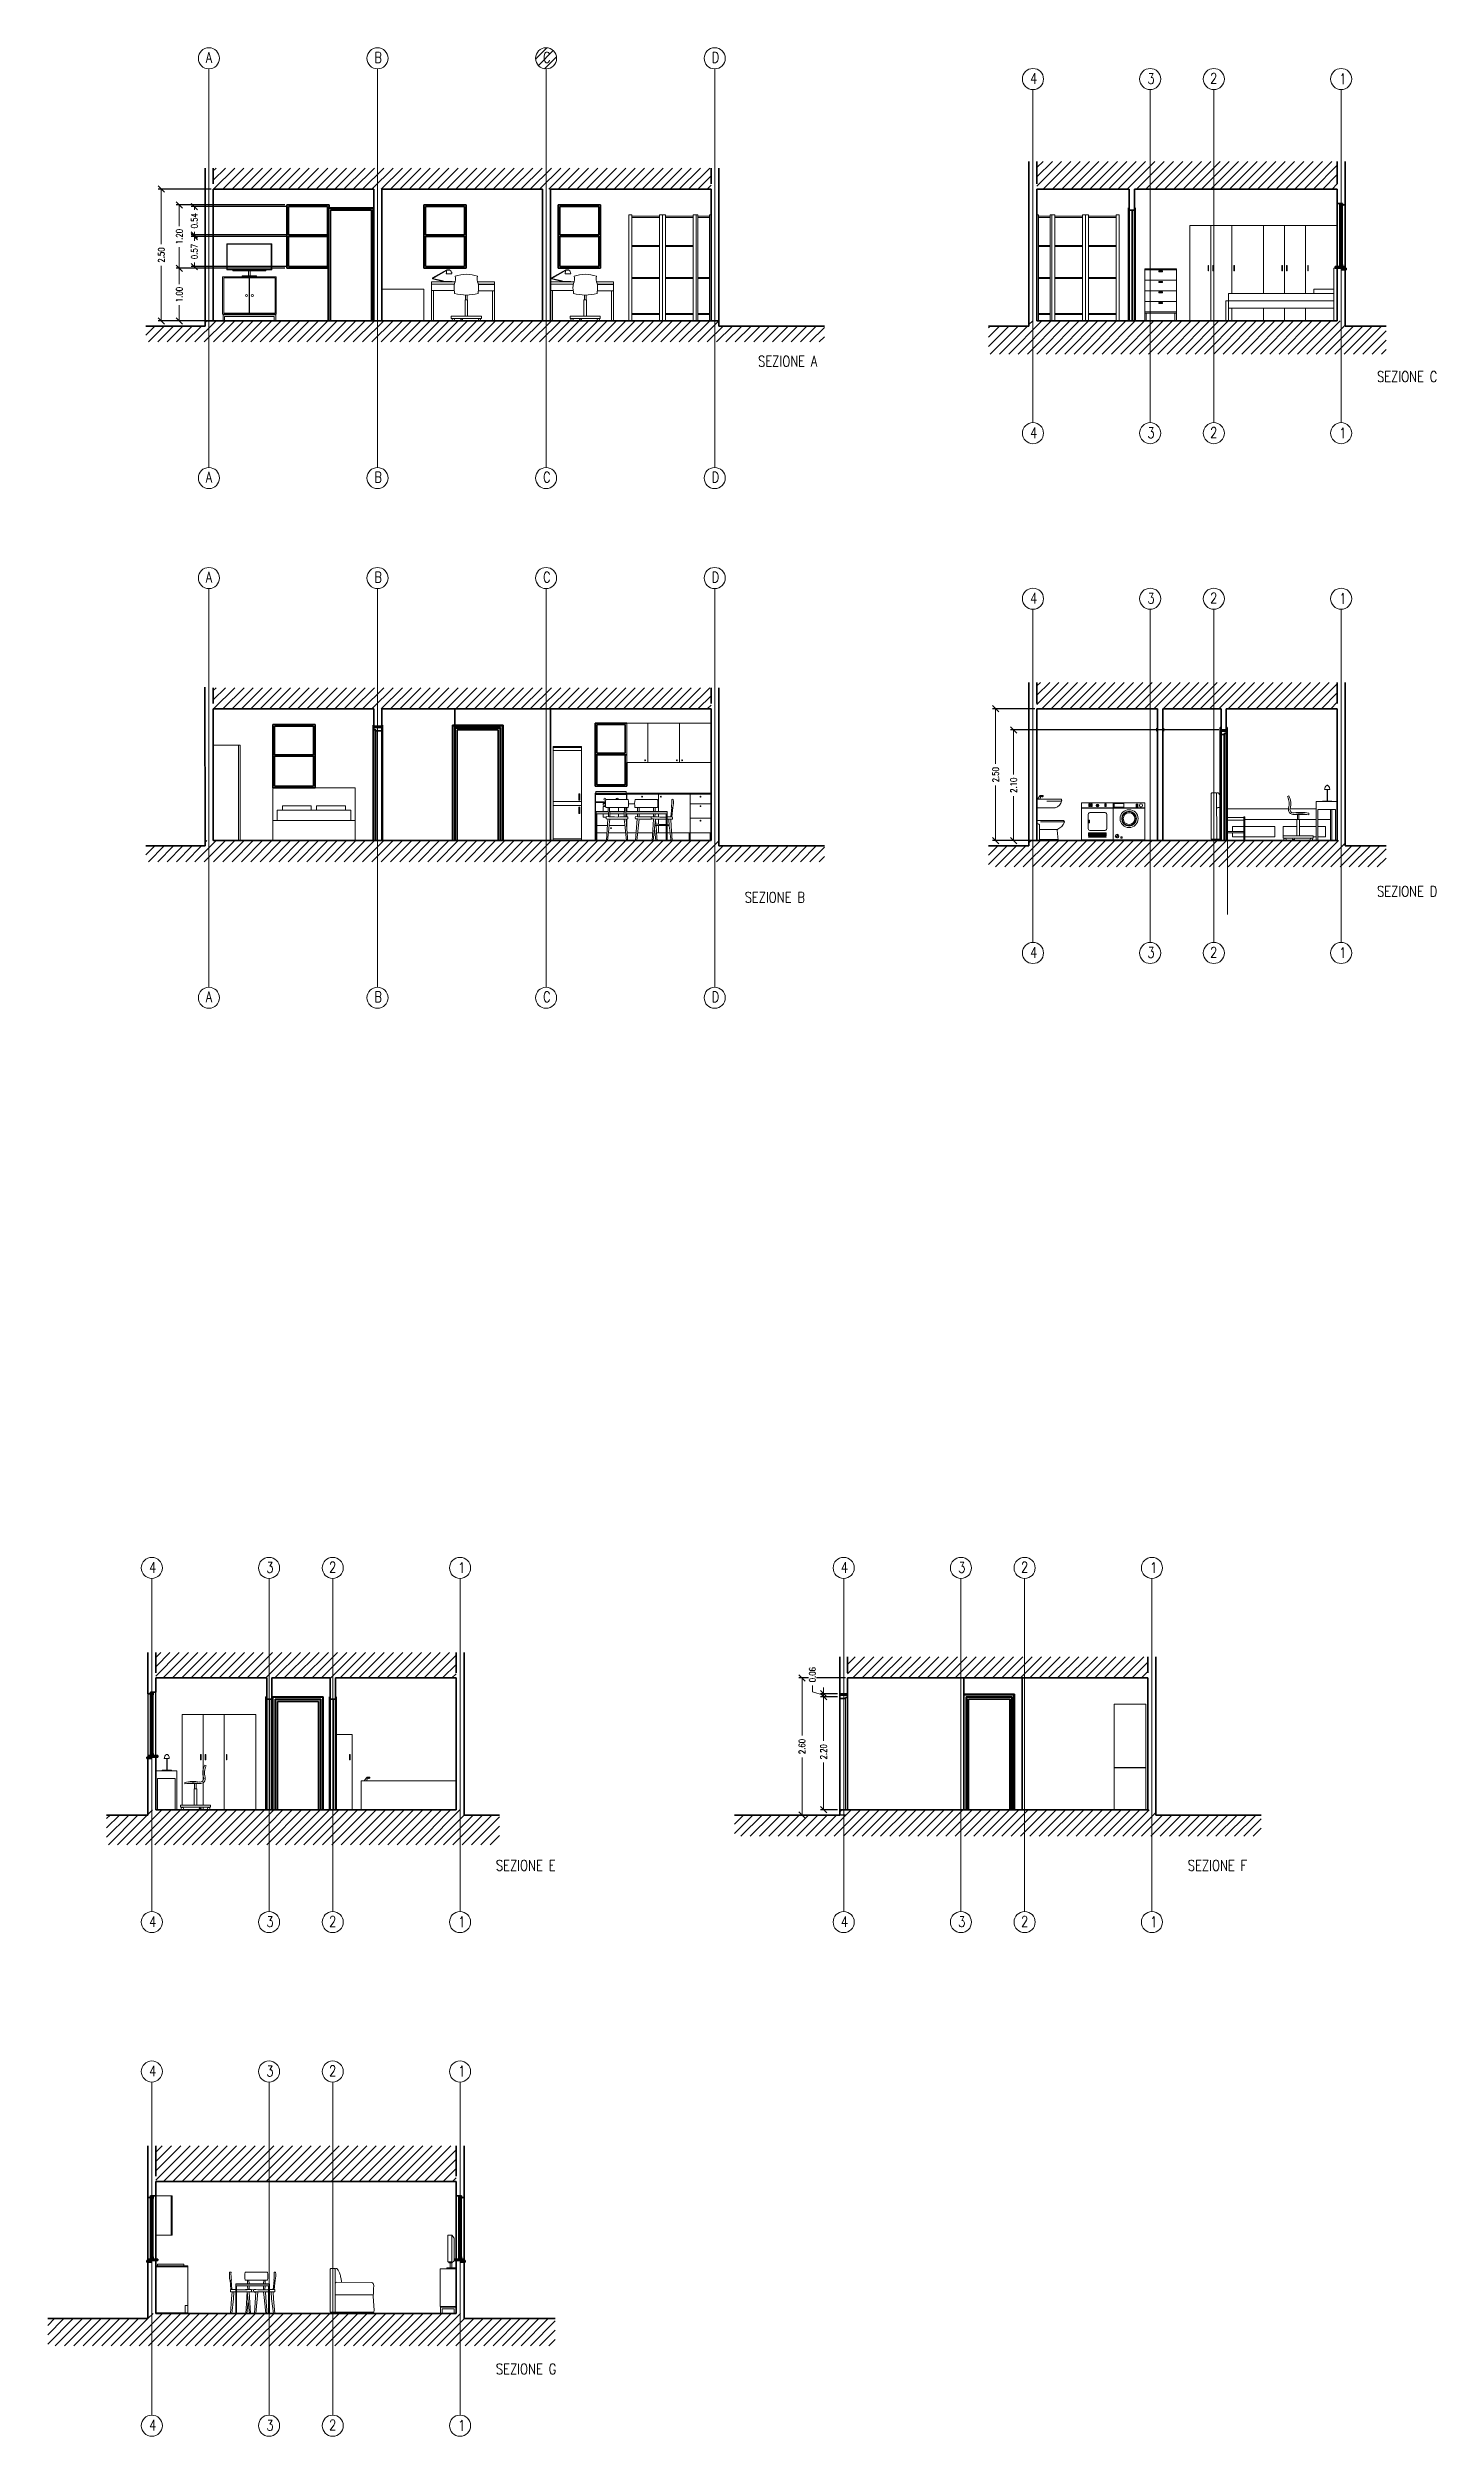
# Model space of a CAD drawing. Header units: metres. Extents: x 291.3 to 317.6, y 133.9 to 179.2.
import ezdxf

# ---------------------------------------------------------------- set-up
doc = ezdxf.new("R2010")
doc.units = ezdxf.units.M
for name, color, linetype, lineweight in [('A-ANNO-DIMS', 3, 'Continuous', 18), ('A-ANNO-TEXT', 3, 'Continuous', 18), ('A-ELEV-MBE1', 7, 'Continuous', 35), ('A-FURN', 8, 'Continuous', 18), ('A-SECT-MCUT', 2, 'Continuous', 35)]:
    doc.layers.add(name, color=color, linetype=linetype, lineweight=lineweight)
doc.layers.add('A-ANNO-SCRN', color=30, linetype='Continuous')
doc.layers.add('FINESTRE', color=4, linetype='Continuous')
doc.styles.add('E-ROMANS', font='romans.shx', dxfattribs={"width": 0.8})
doc.dimstyles.new('E-0100_ARW_18', dxfattribs={"dimscale": 0.001, "dimtxt": 180, "dimasz": 180, "dimexe": 90, "dimexo": 60, "dimgap": 90, "dimtad": 0, "dimzin": 0, "dimdsep": 46, "dimtxsty": 'E-ROMANS', "dimblk": 'OPEN90', "dimcen": 90, "dimclrd": 256, "dimclre": 256, "dimclrt": 256, "dimadec": 0, "dimazin": 0, "dimtfac": 1, "dimtmove": 1, "dimatfit": 3, "dimldrblk": 'OPEN90', "dimfxl": 1, "dimtfill": 1, "dimtolj": 1, "dimtzin": 0, "dimarcsym": 0})
pattern_1 = [(45, (230.95043, 106.8111), (-0.08838835, 0.08838835), [])]
pattern_2 = [(45, (247.67269, 152.58683), (-0.08838835, 0.08838835), [])]
pattern_3 = [(45, (230.95043, 134.75616), (-0.08838835, 0.08838835), [])]

msp = doc.modelspace()

# ---------------------------------------------------------------- texts
at = {"layer": 'A-ANNO-TEXT', "char_height": 0.2, "attachment_point": 1, "style": 'E-ROMANS'}
for s, width, insert in [('A', 0.34021, (294.253, 179.124)), ('B', 0.34021, (297.453, 179.124)), ('C', 0.34021, (300.653, 179.124)), ('D', 0.34021, (303.853, 179.124)), ('4', 0.34021, (309.899, 178.723)), ('3', 0.34021, (312.125, 178.722)), ('2', 0.34021, (313.316, 178.727)), ('1', 0.34021, (315.767, 178.719)), ('SEZIONE A', 3.80072, (304.736, 173.361)), ('SEZIONE C', 3.80072, (316.482, 173.07)), ('4', 0.34021, (309.899, 172.005)), ('3', 0.34021, (312.125, 172.003)), ('2', 0.34021, (313.316, 172.009)), ('1', 0.34021, (315.767, 172.001)), ('A', 0.34021, (294.253, 171.163)), ('B', 0.34021, (297.453, 171.163)), ('C', 0.34021, (300.653, 171.163)), ('D', 0.34021, (303.853, 171.163)), ('A', 0.34021, (294.253, 169.266)), ('B', 0.34021, (297.453, 169.266)), ('C', 0.34021, (300.653, 169.266)), ('D', 0.34021, (303.853, 169.266)), ('4', 0.34021, (309.899, 168.865)), ('3', 0.34021, (312.125, 168.863)), ('2', 0.34021, (313.316, 168.869)), ('1', 0.34021, (315.767, 168.861)), ('SEZIONE B', 3.80072, (304.48, 163.192)), ('SEZIONE D', 3.80072, (316.482, 163.305)), ('4', 0.34021, (309.899, 162.146)), ('3', 0.34021, (312.125, 162.145)), ('2', 0.34021, (313.316, 162.15)), ('1', 0.34021, (315.767, 162.142)), ('A', 0.34021, (294.253, 161.304)), ('B', 0.34021, (297.453, 161.304)), ('C', 0.34021, (300.653, 161.304)), ('D', 0.34021, (303.853, 161.304)), ('4', 0.34021, (293.176, 150.481)), ('3', 0.34021, (295.403, 150.48)), ('2', 0.34021, (296.594, 150.486)), ('1', 0.34021, (299.044, 150.477)), ('4', 0.34021, (306.307, 150.481)), ('3', 0.34021, (308.534, 150.48)), ('2', 0.34021, (309.725, 150.486)), ('1', 0.34021, (312.175, 150.477)), ('SEZIONE E', 3.80072, (299.76, 144.829)), ('SEZIONE F', 3.80072, (312.891, 144.829)), ('4', 0.34021, (293.176, 143.763)), ('3', 0.34021, (295.403, 143.762)), ('2', 0.34021, (296.594, 143.767)), ('1', 0.34021, (299.044, 143.759)), ('4', 0.34021, (306.307, 143.763)), ('3', 0.34021, (308.534, 143.762)), ('2', 0.34021, (309.725, 143.767)), ('1', 0.34021, (312.175, 143.759)), ('4', 0.34021, (293.176, 140.929)), ('3', 0.34021, (295.403, 140.928)), ('2', 0.34021, (296.594, 140.934)), ('1', 0.34021, (299.044, 140.925)), ('SEZIONE G', 3.80072, (299.76, 135.277)), ('4', 0.34021, (293.176, 134.211)), ('3', 0.34021, (295.403, 134.209)), ('2', 0.34021, (296.594, 134.215)), ('1', 0.34021, (299.044, 134.207))]:
    msp.add_mtext_dynamic_manual_height_columns(s, width=width, gutter_width=9, heights=[0], dxfattribs=dict(at, insert=insert))

# ---------------------------------------------------------------- blocks, each defined once
blk = doc.blocks.new('_Oblique')
at = {"color": 0, "linetype": 'ByBlock', "lineweight": -2}
blk.add_line((-0.5, -0.5), (0.5, 0.5), dxfattribs=at)
blk = doc.blocks.new('*D7')
at = {"layer": 'A-ANNO-DIMS', "lineweight": -2, "transparency": 16777216}
for p, q in [((294.354, 176.526), (293.35, 176.526)), ((294.354, 174.026), (293.35, 174.026))]:
    blk.add_line(p, q, dxfattribs=at)
at = {"layer": 'A-ANNO-DIMS', "transparency": 16777216}
for p, q in [((293.41, 176.526), (293.41, 175.483)), ((293.41, 174.026), (293.41, 175.07))]:
    blk.add_line(p, q, dxfattribs=at)
at = {"layer": 'A-ANNO-DIMS', "transparency": 16777216, "xscale": 0.12, "yscale": 0.12, "zscale": 0.12}
for p, rotation in [((293.41, 176.526), 90), ((293.41, 174.026), 270)]:
    blk.add_blockref('_Oblique', p, dxfattribs=dict(at, rotation=rotation))
at = {"layer": 'A-ANNO-DIMS', "transparency": 16777216, "insert": (293.41, 175.276), "char_height": 0.12, "attachment_point": 5, "rotation": 90, "style": 'E-ROMANS', "bg_fill": 3, "box_fill_scale": 1.1, "bg_fill_color": 256, "bg_fill_true_color": 13158600, "bg_fill_transparency": 0}
blk.add_mtext('\\A1;2.50', dxfattribs=at)
blk = doc.blocks.new('_Open90')
at = {"color": 0, "linetype": 'ByBlock', "lineweight": -2}
for p, q in [((0, 0), (-1, 0)), ((-0.5, 0.5), (0, 0)), ((0, 0), (-0.5, -0.5))]:
    blk.add_line(p, q, dxfattribs=at)
blk = doc.blocks.new('*D3')
at = {"layer": 'A-ANNO-DIMS', "lineweight": -2, "transparency": 16777216}
for p, q in [((295.754, 176.226), (293.69, 176.226)), ((295.754, 175.026), (293.69, 175.026))]:
    blk.add_line(p, q, dxfattribs=at)
at = {"layer": 'A-ANNO-DIMS', "transparency": 16777216}
for p, q in [((293.75, 176.226), (293.75, 175.826)), ((293.75, 175.026), (293.75, 175.427))]:
    blk.add_line(p, q, dxfattribs=at)
at = {"layer": 'A-ANNO-DIMS', "transparency": 16777216, "xscale": 0.12, "yscale": 0.12, "zscale": 0.12}
for p, rotation in [((293.75, 176.226), 90), ((293.75, 175.026), 270)]:
    blk.add_blockref('_Oblique', p, dxfattribs=dict(at, rotation=rotation))
at = {"layer": 'A-ANNO-DIMS', "transparency": 16777216, "insert": (293.75, 175.626), "char_height": 0.12, "attachment_point": 5, "rotation": 90, "style": 'E-ROMANS', "bg_fill": 3, "box_fill_scale": 1.1, "bg_fill_color": 256, "bg_fill_true_color": 13158600, "bg_fill_transparency": 0}
blk.add_mtext('\\A1;1.20', dxfattribs=at)
blk = doc.blocks.new('*D4')
at = {"layer": 'A-ANNO-DIMS', "lineweight": -2, "transparency": 16777216}
for p, q in [((295.754, 175.026), (293.69, 175.026)), ((295.754, 174.026), (293.69, 174.026))]:
    blk.add_line(p, q, dxfattribs=at)
at = {"layer": 'A-ANNO-DIMS', "transparency": 16777216}
for p, q in [((293.75, 175.026), (293.75, 174.726)), ((293.75, 174.026), (293.75, 174.327))]:
    blk.add_line(p, q, dxfattribs=at)
at = {"layer": 'A-ANNO-DIMS', "transparency": 16777216, "xscale": 0.12, "yscale": 0.12, "zscale": 0.12}
for p, rotation in [((293.75, 175.026), 90), ((293.75, 174.026), 270)]:
    blk.add_blockref('_Oblique', p, dxfattribs=dict(at, rotation=rotation))
at = {"layer": 'A-ANNO-DIMS', "transparency": 16777216, "insert": (293.75, 174.526), "char_height": 0.12, "attachment_point": 5, "rotation": 90, "style": 'E-ROMANS', "bg_fill": 3, "box_fill_scale": 1.1, "bg_fill_color": 256, "bg_fill_true_color": 13158600, "bg_fill_transparency": 0}
blk.add_mtext('\\A1;1.00', dxfattribs=at)
blk = doc.blocks.new('*D5')
at = {"layer": 'A-ANNO-DIMS', "lineweight": -2, "transparency": 16777216}
for p, q in [((295.784, 176.196), (293.978, 176.196)), ((295.784, 175.656), (293.978, 175.656))]:
    blk.add_line(p, q, dxfattribs=at)
at = {"layer": 'A-ANNO-DIMS', "transparency": 16777216}
for p, q in [((294.038, 176.196), (294.038, 176.135)), ((294.038, 175.656), (294.038, 175.718))]:
    blk.add_line(p, q, dxfattribs=at)
at = {"layer": 'A-ANNO-DIMS', "transparency": 16777216, "xscale": 0.12, "yscale": 0.12, "zscale": 0.12}
for p, rotation in [((294.038, 176.196), 90), ((294.038, 175.656), 270)]:
    blk.add_blockref('_Oblique', p, dxfattribs=dict(at, rotation=rotation))
at = {"layer": 'A-ANNO-DIMS', "transparency": 16777216, "insert": (294.038, 175.926), "char_height": 0.12, "attachment_point": 5, "rotation": 90, "style": 'E-ROMANS', "bg_fill": 3, "box_fill_scale": 1.1, "bg_fill_color": 256, "bg_fill_true_color": 13158600, "bg_fill_transparency": 0}
blk.add_mtext('\\A1;0.54', dxfattribs=at)
blk = doc.blocks.new('*D6')
at = {"layer": 'A-ANNO-DIMS', "lineweight": -2, "transparency": 16777216}
for p, q in [((295.784, 175.626), (293.978, 175.626)), ((295.784, 175.056), (293.978, 175.056))]:
    blk.add_line(p, q, dxfattribs=at)
at = {"layer": 'A-ANNO-DIMS', "transparency": 16777216}
for p, q in [((294.038, 175.626), (294.038, 175.548)), ((294.038, 175.056), (294.038, 175.135))]:
    blk.add_line(p, q, dxfattribs=at)
at = {"layer": 'A-ANNO-DIMS', "transparency": 16777216, "xscale": 0.12, "yscale": 0.12, "zscale": 0.12}
for p, rotation in [((294.038, 175.626), 90), ((294.038, 175.056), 270)]:
    blk.add_blockref('_Oblique', p, dxfattribs=dict(at, rotation=rotation))
at = {"layer": 'A-ANNO-DIMS', "transparency": 16777216, "insert": (294.038, 175.341), "char_height": 0.12, "attachment_point": 5, "rotation": 90, "style": 'E-ROMANS', "bg_fill": 3, "box_fill_scale": 1.1, "bg_fill_color": 256, "bg_fill_true_color": 13158600, "bg_fill_transparency": 0}
blk.add_mtext('\\A1;0.57', dxfattribs=at)
blk = doc.blocks.new('*D11')
at = {"layer": 'A-ANNO-DIMS', "lineweight": -2, "transparency": 16777216}
for p, q in [((309.987, 166.668), (309.183, 166.668)), ((309.987, 164.168), (309.183, 164.168))]:
    blk.add_line(p, q, dxfattribs=at)
at = {"layer": 'A-ANNO-DIMS', "transparency": 16777216}
for p, q in [((309.243, 166.668), (309.243, 165.624)), ((309.243, 164.168), (309.243, 165.212))]:
    blk.add_line(p, q, dxfattribs=at)
at = {"layer": 'A-ANNO-DIMS', "transparency": 16777216, "xscale": 0.12, "yscale": 0.12, "zscale": 0.12}
for p, rotation in [((309.243, 166.668), 90), ((309.243, 164.168), 270)]:
    blk.add_blockref('_Oblique', p, dxfattribs=dict(at, rotation=rotation))
at = {"layer": 'A-ANNO-DIMS', "transparency": 16777216, "insert": (309.243, 165.418), "char_height": 0.12, "attachment_point": 5, "rotation": 90, "style": 'E-ROMANS', "bg_fill": 3, "box_fill_scale": 1.1, "bg_fill_color": 256, "bg_fill_true_color": 13158600, "bg_fill_transparency": 0}
blk.add_mtext('\\A1;2.50', dxfattribs=at)
blk = doc.blocks.new('*D12')
at = {"layer": 'A-ANNO-DIMS', "lineweight": -2, "transparency": 16777216}
for p, q in [((313.482, 166.268), (309.525, 166.268)), ((313.482, 164.168), (309.525, 164.168))]:
    blk.add_line(p, q, dxfattribs=at)
at = {"layer": 'A-ANNO-DIMS', "transparency": 16777216}
for p, q in [((309.585, 166.268), (309.585, 165.424)), ((309.585, 164.168), (309.585, 165.012))]:
    blk.add_line(p, q, dxfattribs=at)
at = {"layer": 'A-ANNO-DIMS', "transparency": 16777216, "xscale": 0.12, "yscale": 0.12, "zscale": 0.12}
for p, rotation in [((309.585, 166.268), 90), ((309.585, 164.168), 270)]:
    blk.add_blockref('_Oblique', p, dxfattribs=dict(at, rotation=rotation))
at = {"layer": 'A-ANNO-DIMS', "transparency": 16777216, "insert": (309.585, 165.218), "char_height": 0.12, "attachment_point": 5, "rotation": 90, "style": 'E-ROMANS', "bg_fill": 3, "box_fill_scale": 1.1, "bg_fill_color": 256, "bg_fill_true_color": 13158600, "bg_fill_transparency": 0}
blk.add_mtext('\\A1;2.10', dxfattribs=at)
blk = doc.blocks.new('*D13')
at = {"layer": 'A-ANNO-DIMS', "lineweight": -2, "transparency": 16777216}
for p, q in [((306.396, 148.285), (305.51, 148.285)), ((306.396, 145.685), (305.51, 145.685))]:
    blk.add_line(p, q, dxfattribs=at)
at = {"layer": 'A-ANNO-DIMS', "transparency": 16777216}
for p, q in [((305.57, 148.285), (305.57, 147.191)), ((305.57, 145.685), (305.57, 146.779))]:
    blk.add_line(p, q, dxfattribs=at)
at = {"layer": 'A-ANNO-DIMS', "transparency": 16777216, "xscale": 0.12, "yscale": 0.12, "zscale": 0.12}
for p, rotation in [((305.57, 148.285), 90), ((305.57, 145.685), 270)]:
    blk.add_blockref('_Oblique', p, dxfattribs=dict(at, rotation=rotation))
at = {"layer": 'A-ANNO-DIMS', "transparency": 16777216, "insert": (305.57, 146.985), "char_height": 0.12, "attachment_point": 5, "rotation": 90, "style": 'E-ROMANS', "bg_fill": 3, "box_fill_scale": 1.1, "bg_fill_color": 256, "bg_fill_true_color": 13158600, "bg_fill_transparency": 0}
blk.add_mtext('\\A1;2.60', dxfattribs=at)
blk = doc.blocks.new('*D9')
at = {"layer": 'A-ANNO-DIMS', "lineweight": -2, "transparency": 16777216}
for p, q in [((306.246, 147.985), (305.918, 147.985)), ((306.246, 145.785), (305.918, 145.785))]:
    blk.add_line(p, q, dxfattribs=at)
at = {"layer": 'A-ANNO-DIMS', "transparency": 16777216}
for p, q in [((305.978, 147.985), (305.978, 147.091)), ((305.978, 145.785), (305.978, 146.679))]:
    blk.add_line(p, q, dxfattribs=at)
at = {"layer": 'A-ANNO-DIMS', "transparency": 16777216, "xscale": 0.12, "yscale": 0.12, "zscale": 0.12}
for p, rotation in [((305.978, 147.985), 90), ((305.978, 145.785), 270)]:
    blk.add_blockref('_Oblique', p, dxfattribs=dict(at, rotation=rotation))
at = {"layer": 'A-ANNO-DIMS', "transparency": 16777216, "insert": (305.978, 146.885), "char_height": 0.12, "attachment_point": 5, "rotation": 90, "style": 'E-ROMANS', "bg_fill": 3, "box_fill_scale": 1.1, "bg_fill_color": 256, "bg_fill_true_color": 13158600, "bg_fill_transparency": 0}
blk.add_mtext('\\A1;2.20', dxfattribs=at)
blk = doc.blocks.new('*D10')
at = {"layer": 'A-ANNO-DIMS', "transparency": 16777216}
for p, q in [((305.768, 148.02), (305.768, 148.14)), ((305.978, 147.957), (305.768, 148.02)), ((305.978, 147.985), (305.978, 148.105)), ((305.978, 147.93), (305.978, 147.81))]:
    blk.add_line(p, q, dxfattribs=at)
at = {"layer": 'A-ANNO-DIMS', "lineweight": -2, "transparency": 16777216}
for p, q in [((306.246, 147.985), (305.918, 147.985)), ((306.246, 147.93), (305.918, 147.93))]:
    blk.add_line(p, q, dxfattribs=at)
at = {"layer": 'A-ANNO-DIMS', "transparency": 16777216, "insert": (305.768, 148.347), "char_height": 0.12, "attachment_point": 5, "rotation": 90, "style": 'E-ROMANS', "bg_fill": 3, "box_fill_scale": 1.1, "bg_fill_color": 256, "bg_fill_true_color": 13158600, "bg_fill_transparency": 0}
blk.add_mtext('\\A1;0.06', dxfattribs=at)
at = {"layer": 'A-ANNO-DIMS', "transparency": 16777216}
blk.add_line((305.978, 147.93), (305.978, 147.985), dxfattribs=at)
blk.add_line((305.978, 147.93), (305.978, 147.985), dxfattribs=at)
at = {"layer": 'A-ANNO-DIMS', "transparency": 16777216, "xscale": 0.12, "yscale": 0.12, "zscale": 0.12}
for p, rotation in [((305.978, 147.985), 270), ((305.978, 147.93), 90)]:
    blk.add_blockref('_Oblique', p, dxfattribs=dict(at, rotation=rotation))
blk = doc.blocks.new('ORR14C228')
for p, q in [((0.159, 0.355), (-0.298, 0.355)), ((-0.288, 0.373), (-0.295, 0.363)), ((-0.276, 0.38), (0.217, 0.38)), ((-0.158, 0.196), (-0.176, 0.011)), ((-0.174, 0.024), (0.176, 0.024)), ((-0.166, 0), (0.166, 0)), ((-0.148, 0.21), (0.167, 0.21)), ((0, 0), (0, 0)), ((0, 0), (0, 0)), ((0, 0), (0, 0)), ((0, 0), (0, 0)), ((0, 0), (0, 0)), ((0, 0), (0, 0)), ((0, 0), (0, 0)), ((0, 0), (0, 0)), ((0, 0), (0, 0)), ((0, 0), (0, 0)), ((0, 0), (0, 0)), ((0, 0), (0, 0)), ((0, 0), (0, 0)), ((0, 0), (0, 0)), ((0, 0), (0, 0)), ((0, 0), (0, 0)), ((0, 0), (0, 0)), ((0, 0), (0, 0)), ((0, 0), (0, 0)), ((0, 0), (0, 0)), ((0, 0), (0, 0)), ((0, 0), (0, 0)), ((0, 0), (0, 0)), ((0.176, 0.01), (0.176, 0.284)), ((0.216, 0.324), (0.217, 0.324)), ((0.227, 0.334), (0.227, 0.37)), ((0, 0), (0, 0)), ((0, 0), (0, 0)), ((0, 0), (0, 0)), ((0, 0), (0, 0)), ((0, 0), (0, 0)), ((0, 0), (0, 0)), ((0, 0), (0, 0)), ((0, 0), (0, 0)), ((0, 0), (0, 0)), ((0, 0), (0, 0)), ((0, 0), (0, 0)), ((0, 0), (0, 0)), ((0, 0), (0, 0)), ((0, 0), (0, 0)), ((0, 0), (0, 0)), ((0, 0), (0, 0)), ((0, 0), (0, 0)), ((0, 0), (0, 0)), ((0, 0), (0, 0)), ((0, 0), (0, 0)), ((0, 0), (0, 0)), ((0, 0), (0, 0)), ((0, 0), (0, 0)), ((0, 0), (0, 0)), ((0, 0), (0, 0)), ((0, 0), (0, 0)), ((0, 0), (0, 0)), ((0, 0), (0, 0))]:
    blk.add_line(p, q)
for centre, radius, start, end in [((-0.283, 0.355), 0.015, 146.9409, 211.2611), ((-0.053, 0.454), 0.265, 203.8367, 244.1143), ((-0.276, 0.365), 0.015, 90, 145.5929), ((-0.166, 0.01), 0.01, 174.5036, 270), ((-0.178, 0.198), 0.02, 354.5036, 64.1143), ((0, 0), 0.0000003, 90, 152.5342), ((0, 0), 0.0000003, 332.5342, 90), ((0, 0), 0.0000003, 332.5342, 90), ((0, 0), 0.0000001, 332.5342, 90), ((0, 0), 0.0000001, 270, 332.5342), ((0, 0), 0.0000001, 270, 332.5342), ((0, 0), 0.0000001, 332.5342, 90), ((0, 0), 0.0000001, 90, 152.5342), ((0, 0), 0.0000001, 90, 152.5342), ((0, 0), 0.0000001, 152.5342, 270), ((0, 0), 0.0000001, 90, 152.5342), ((0, 0), 0.0000001, 0, 90), ((0, 0), 0.0000001, 90, 180), ((0, 0), 0.0000001, 180, 270), ((0, 0), 0.0000001, 270, 0), ((0, 0), 0.0000001, 0, 90), ((0, 0), 0.0000001, 90, 180), ((0.166, 0.01), 0.01, 270, 0), ((0.216, 0.284), 0.04, 90, 180), ((0.217, 0.37), 0.01, 0, 90), ((0.217, 0.334), 0.01, 270, 0), ((0, 0), 0.0000003, 152.5342, 270), ((0, 0), 0.0000003, 270, 332.5342), ((0, 0), 0.0000001, 270, 332.5342), ((0, 0), 0.0000001, 332.5342, 90), ((0, 0), 0.0000001, 90, 152.5342), ((0, 0), 0.0000001, 152.5342, 270), ((0, 0), 0.0000001, 332.5342, 90), ((0, 0), 0.0000001, 90, 152.5342), ((0, 0), 0.0000001, 152.5342, 270), ((0, 0), 0.0000001, 180, 270), ((0, 0), 0.0000001, 180, 270), ((0, 0), 0.0000001, 90, 180), ((0, 0), 0.0000001, 0, 90), ((0, 0), 0.0000001, 270, 0), ((0, 0), 0.0000001, 180, 270), ((0, 0), 0.0000001, 90, 180), ((0, 0), 0.0000001, 270, 0), ((0, 0), 0.0000001, 360, 90), ((0, 0), 0.0000001, 270, 360), ((0, 0), 0.0000001, 180, 270), ((0, 0), 0.0000001, 90, 180)]:
    blk.add_arc(centre, radius, start, end)

# ---------------------------------------------------------------- hatches: boundary and pattern name
at = {"layer": 'A-ANNO-SCRN'}
h = msp.add_hatch(dxfattribs=at)
h.set_pattern_fill('ANSI31', color=256)
h.set_pattern_definition([(45, (200.25195, 137.24432), (-0.08838835, 0.08838835), [])])
h.paths.add_polyline_path([(300.913, 179.007, 1), (300.513, 179.007, 1)])
h.paths.add_polyline_path([(300.603, 178.874), (300.817, 178.874), (300.817, 179.174), (300.603, 179.174)], flags=24)
h = msp.add_hatch(dxfattribs=at)
h.set_pattern_fill('ANSI31', color=0)
h.set_pattern_definition(pattern_2)
h.paths.add_polyline_path([(312.177, 177.051), (310.027, 177.051), (310.027, 176.626), (310.027, 176.526), (311.779, 176.526), (311.879, 176.526), (312.177, 176.526)])
h.paths.add_polyline_path([(313.386, 177.051), (312.177, 177.051), (312.177, 176.526), (313.386, 176.526)])
h.paths.add_polyline_path([(315.727, 177.051), (313.386, 177.051), (313.386, 176.526), (313.622, 176.526), (315.727, 176.526), (315.727, 176.626)])
h = msp.add_hatch(dxfattribs=at)
h.set_pattern_fill('ANSI31', color=0)
h.set_pattern_definition(pattern_2)
h.paths.add_polyline_path([(309.953, 174.026), (309.877, 174.026), (309.877, 173.926), (309.111, 173.926), (309.111, 173.398), (309.953, 173.398)])
h.paths.add_polyline_path([(312.177, 174.026), (310.027, 174.026), (309.953, 174.026), (309.953, 173.398), (312.177, 173.398)])
h.paths.add_polyline_path([(313.386, 174.026), (312.177, 174.026), (312.177, 173.398), (313.386, 173.398)])
h.paths.add_polyline_path([(315.802, 174.026), (315.727, 174.026), (313.386, 174.026), (313.386, 173.398), (315.802, 173.398)])
h.paths.add_polyline_path([(316.655, 173.926), (315.877, 173.926), (315.877, 174.026), (315.802, 174.026), (315.802, 173.398), (316.655, 173.398)])
h = msp.add_hatch(dxfattribs=at)
h.set_pattern_fill('ANSI31', color=0)
h.set_pattern_definition([(45, (200.25195, 117.5952), (-0.08838835, 0.08838835), [])])
h.paths.add_polyline_path([(294.394, 166.668), (294.394, 167.068), (303.844, 167.068), (303.844, 166.668)])
h = msp.add_hatch(dxfattribs=at)
h.set_pattern_fill('ANSI31', color=0)
h.set_pattern_definition([(45, (200.25195, 114.6952), (-0.08838835, 0.08838835), [])])
h.paths.add_polyline_path([(293.118, 164.068), (293.118, 163.768), (305.994, 163.768), (305.994, 164.068), (303.994, 164.068), (303.994, 164.168), (294.244, 164.168), (294.244, 164.068)])
h = msp.add_hatch(dxfattribs=at)
h.set_pattern_fill('ANSI31', color=0)
h.set_pattern_definition(pattern_3)
h.paths.add_polyline_path([(295.455, 148.767), (293.305, 148.767), (293.305, 148.385), (293.305, 148.285), (295.41, 148.285), (295.455, 148.285)])
h.paths.add_polyline_path([(296.664, 148.767), (295.455, 148.767), (295.455, 148.285), (295.51, 148.285), (296.614, 148.285), (296.664, 148.285)])
h.paths.add_polyline_path([(299.005, 148.767), (296.664, 148.767), (296.664, 148.285), (296.714, 148.285), (299.005, 148.285), (299.005, 148.385)])
h = msp.add_hatch(dxfattribs=at)
h.set_pattern_fill('ANSI31', color=0)
h.set_pattern_definition(pattern_3)
h.paths.add_polyline_path([(296.664, 145.785), (295.455, 145.785), (295.455, 145.122), (296.664, 145.122)])
h.paths.add_polyline_path([(299.08, 145.785), (299.005, 145.785), (296.664, 145.785), (296.664, 145.122), (299.08, 145.122)])
h.paths.add_polyline_path([(299.829, 145.685), (299.155, 145.685), (299.155, 145.785), (299.08, 145.785), (299.08, 145.122), (299.829, 145.122)])
h.paths.add_polyline_path([(293.23, 145.785), (293.155, 145.785), (293.155, 145.685), (292.369, 145.685), (292.369, 145.122), (293.23, 145.122)])
h = msp.add_hatch(dxfattribs=at)
h.set_pattern_fill('ANSI31', color=0)
h.set_pattern_definition(pattern_3)
h.paths.add_polyline_path([(295.455, 145.785), (293.23, 145.785), (293.23, 145.122), (295.455, 145.122)])
h = msp.add_hatch(dxfattribs=at)
h.set_pattern_fill('ANSI31', color=0)
h.set_pattern_definition(pattern_1)
h.paths.add_polyline_path([(295.455, 139.41), (293.305, 139.41), (293.305, 138.733), (295.455, 138.733)])
h.paths.add_polyline_path([(296.664, 139.41), (295.455, 139.41), (295.455, 138.733), (296.664, 138.733)])
h.paths.add_polyline_path([(299.005, 139.41), (296.664, 139.41), (296.664, 138.733), (299.005, 138.733)])
h = msp.add_hatch(dxfattribs=at)
h.set_pattern_fill('ANSI31', color=0)
h.set_pattern_definition(pattern_1)
h.paths.add_polyline_path([(300.886, 136.133), (299.155, 136.133), (299.155, 136.233), (299.08, 136.233), (299.08, 135.616), (300.886, 135.616)])
h.paths.add_polyline_path([(299.08, 136.233), (299.005, 136.233), (296.664, 136.233), (296.664, 135.616), (299.08, 135.616)])
h.paths.add_polyline_path([(296.664, 136.233), (296.646, 136.233), (295.455, 136.233), (295.455, 135.616), (296.664, 135.616)])
h.paths.add_polyline_path([(295.455, 136.233), (295.446, 136.233), (293.305, 136.233), (293.23, 136.233), (293.23, 135.616), (295.455, 135.616)])
h.paths.add_polyline_path([(293.23, 136.233), (293.155, 136.233), (293.155, 136.133), (291.255, 136.133), (291.255, 135.616), (293.23, 135.616)])

# ---------------------------------------------------------------- linework, layer by layer
msp.add_line((293.155, 147.985), (293.155, 146.785))
msp.add_lwpolyline([(293.305, 146.815), (293.305, 148.015)])
at = {"layer": 'A-ANNO-DIMS'}
for p, q in [((297.513, 171.245), (297.513, 178.807)), ((300.713, 171.245), (300.713, 178.807)), ((303.913, 171.245), (303.913, 178.807)), ((309.953, 178.414), (309.953, 172.096)), ((312.177, 178.414), (312.177, 172.096)), ((313.386, 178.414), (313.386, 172.096)), ((315.802, 178.414), (315.802, 172.096)), ((294.313, 161.387), (294.313, 168.949)), ((297.513, 161.387), (297.513, 168.949)), ((300.713, 161.387), (300.713, 168.949)), ((303.913, 161.387), (303.913, 168.949)), ((315.802, 168.556), (315.802, 162.237)), ((293.23, 150.173), (293.23, 143.854)), ((295.455, 150.173), (295.455, 143.854)), ((296.664, 150.173), (296.664, 143.854)), ((299.08, 150.173), (299.08, 143.854)), ((308.586, 150.173), (308.586, 143.854)), ((309.795, 150.173), (309.795, 143.854)), ((312.211, 150.173), (312.211, 143.854)), ((293.23, 140.62), (293.23, 134.302)), ((295.455, 140.62), (295.455, 134.302)), ((296.664, 140.62), (296.664, 134.302)), ((299.08, 140.62), (299.08, 134.302))]:
    msp.add_line(p, q, dxfattribs=at)
for centre in [(294.313, 179.007), (297.513, 179.007), (300.713, 179.007), (303.913, 179.007), (309.953, 178.614), (312.177, 178.614), (313.386, 178.614), (315.802, 178.614), (309.953, 171.896), (312.177, 171.896), (313.386, 171.896), (315.802, 171.896), (294.313, 171.045), (297.513, 171.045), (300.713, 171.045), (303.913, 171.045), (294.313, 169.149), (297.513, 169.149), (300.713, 169.149), (303.913, 169.149), (309.953, 168.756), (312.177, 168.756), (313.386, 168.756), (315.802, 168.756), (309.953, 162.037), (312.177, 162.037), (313.386, 162.037), (315.802, 162.037), (294.313, 161.187), (297.513, 161.187), (300.713, 161.187), (303.913, 161.187), (293.23, 150.373), (295.455, 150.373), (296.664, 150.373), (299.08, 150.373), (306.361, 150.373), (308.586, 150.373), (309.795, 150.373), (312.211, 150.373), (293.23, 143.654), (295.455, 143.654), (296.664, 143.654), (299.08, 143.654), (306.361, 143.654), (308.586, 143.654), (309.795, 143.654), (312.211, 143.654), (293.23, 140.82), (295.455, 140.82), (296.664, 140.82), (299.08, 140.82), (293.23, 134.102), (295.455, 134.102), (296.664, 134.102), (299.08, 134.102)]:
    msp.add_circle(centre, 0.2, dxfattribs=at)
at = {"layer": 'A-ELEV-MBE1'}
for p, q in [((315.727, 175.056), (315.727, 176.256)), ((295.794, 176.226), (295.794, 175.026)), ((296.564, 176.196), (295.824, 176.196)), ((295.824, 176.196), (295.824, 175.656)), ((296.564, 176.196), (296.564, 175.656)), ((296.574, 176.171), (296.574, 174.026)), ((297.444, 176.171), (296.574, 176.171)), ((296.584, 176.161), (296.584, 174.026)), ((297.434, 176.161), (296.584, 176.161)), ((296.594, 176.226), (296.594, 176.171)), ((296.619, 176.126), (296.619, 174.026)), ((297.399, 176.126), (296.619, 176.126)), ((297.399, 176.126), (297.399, 174.026)), ((297.434, 176.161), (297.434, 174.026)), ((297.444, 176.171), (297.444, 174.026)), ((298.394, 176.226), (298.394, 175.026)), ((298.394, 176.226), (299.194, 176.226)), ((299.164, 176.196), (298.424, 176.196)), ((298.424, 176.196), (298.424, 175.656)), ((299.164, 176.196), (299.164, 175.656)), ((299.194, 176.226), (299.194, 175.026)), ((300.944, 176.226), (300.944, 175.026)), ((300.944, 176.226), (301.744, 176.226)), ((301.714, 176.196), (300.974, 176.196)), ((300.974, 176.196), (300.974, 175.656)), ((301.714, 176.196), (301.714, 175.656)), ((301.744, 176.226), (301.744, 175.026)), ((311.764, 176.171), (311.779, 176.171)), ((311.764, 176.116), (311.764, 176.171)), ((311.779, 176.116), (311.764, 176.116)), ((311.764, 176.116), (311.764, 174.026)), ((311.779, 176.126), (311.779, 174.026)), ((311.834, 176.126), (311.834, 174.026)), ((311.894, 176.171), (311.879, 176.171)), ((311.879, 176.126), (311.879, 174.026)), ((311.879, 176.116), (311.894, 176.116)), ((311.894, 176.116), (311.894, 176.171)), ((311.894, 176.116), (311.894, 174.026)), ((315.877, 176.226), (315.877, 175.026)), ((295.824, 175.626), (295.824, 175.056)), ((296.564, 175.626), (296.564, 175.056)), ((298.424, 175.626), (298.424, 175.056)), ((299.164, 175.056), (299.164, 175.626)), ((300.974, 175.626), (300.974, 175.056)), ((301.714, 175.626), (301.714, 175.056)), ((296.574, 175.026), (295.794, 175.026)), ((296.564, 175.056), (295.824, 175.056)), ((299.194, 175.026), (298.394, 175.026)), ((299.164, 175.056), (298.424, 175.056)), ((301.744, 175.026), (300.944, 175.026)), ((301.714, 175.056), (300.974, 175.056)), ((295.527, 166.368), (296.327, 166.368)), ((295.527, 166.368), (295.527, 165.168)), ((296.297, 166.338), (295.557, 166.338)), ((295.557, 166.338), (295.557, 165.798)), ((296.297, 166.338), (296.297, 165.798)), ((296.327, 166.368), (296.327, 165.168)), ((297.429, 166.303), (297.429, 166.358)), ((297.429, 166.358), (297.444, 166.358)), ((297.444, 166.303), (297.429, 166.303)), ((297.429, 166.303), (297.429, 164.168)), ((297.444, 166.338), (297.444, 166.268)), ((297.594, 166.313), (297.444, 166.313)), ((297.609, 166.358), (297.594, 166.358)), ((297.594, 166.303), (297.609, 166.303)), ((297.609, 166.303), (297.609, 166.358)), ((297.609, 166.303), (297.609, 164.168)), ((299.895, 166.358), (298.935, 166.358)), ((298.935, 166.358), (298.935, 164.168)), ((298.945, 166.348), (298.945, 164.168)), ((299.885, 166.348), (298.945, 166.348)), ((298.98, 166.313), (298.98, 164.168)), ((299.85, 166.313), (298.98, 166.313)), ((298.99, 166.303), (298.99, 164.168)), ((299.84, 166.303), (298.99, 166.303)), ((299.84, 166.303), (299.84, 164.168)), ((299.85, 166.313), (299.85, 164.168)), ((299.885, 166.348), (299.885, 164.168)), ((299.895, 166.358), (299.895, 164.168)), ((301.644, 166.398), (301.644, 165.198)), ((301.644, 166.398), (302.244, 166.398)), ((302.214, 166.368), (301.674, 166.368)), ((301.674, 166.368), (301.674, 165.828)), ((302.214, 166.368), (302.214, 165.828)), ((297.444, 166.268), (297.484, 166.268)), ((297.484, 166.268), (297.484, 166.248)), ((297.484, 166.268), (297.484, 164.168)), ((297.484, 166.248), (297.594, 166.248)), ((299.805, 166.268), (299.025, 166.268)), ((299.025, 166.268), (299.025, 164.168)), ((299.805, 166.268), (299.805, 164.168)), ((313.622, 166.268), (313.522, 166.268)), ((295.557, 165.768), (295.557, 165.198)), ((296.297, 165.198), (296.297, 165.768)), ((301.674, 165.798), (301.674, 165.228)), ((302.214, 165.798), (302.214, 165.228)), ((302.244, 165.648), (302.244, 165.198)), ((296.327, 165.168), (295.527, 165.168)), ((296.297, 165.198), (295.557, 165.198)), ((301.644, 165.198), (302.244, 165.198)), ((301.674, 165.228), (302.214, 165.228)), ((295.395, 147.93), (295.41, 147.93)), ((295.395, 147.875), (295.395, 147.93)), ((295.41, 147.875), (295.395, 147.875)), ((295.395, 147.875), (295.395, 145.785)), ((295.41, 147.885), (295.41, 145.785)), ((295.465, 147.885), (295.465, 145.785)), ((295.525, 147.93), (295.51, 147.93)), ((295.51, 147.885), (295.51, 145.785)), ((295.51, 147.875), (295.525, 147.875)), ((295.525, 147.875), (295.525, 147.93)), ((296.485, 147.93), (295.525, 147.93)), ((296.475, 147.92), (295.525, 147.92)), ((295.525, 147.875), (295.525, 145.785)), ((295.57, 147.885), (295.57, 145.785)), ((296.44, 147.885), (295.57, 147.885)), ((295.58, 147.875), (295.58, 145.785)), ((296.43, 147.875), (295.58, 147.875)), ((295.615, 147.84), (295.615, 145.785)), ((296.395, 147.84), (295.615, 147.84)), ((296.395, 147.84), (296.395, 145.785)), ((296.43, 147.875), (296.43, 145.785)), ((296.44, 147.885), (296.44, 145.785)), ((296.475, 147.92), (296.475, 145.785)), ((296.485, 147.93), (296.485, 145.785)), ((296.599, 147.93), (296.614, 147.93)), ((296.599, 147.875), (296.599, 147.93)), ((296.614, 147.875), (296.599, 147.875)), ((296.599, 147.875), (296.599, 145.785)), ((296.614, 147.885), (296.614, 145.785)), ((296.669, 147.885), (296.669, 145.785)), ((296.729, 147.93), (296.714, 147.93)), ((296.714, 147.885), (296.714, 145.785)), ((296.714, 147.875), (296.729, 147.875)), ((296.729, 147.875), (296.729, 147.93)), ((296.729, 147.875), (296.729, 145.785)), ((309.601, 147.975), (308.641, 147.975)), ((309.591, 147.965), (308.641, 147.965)), ((308.686, 147.93), (308.686, 145.785)), ((309.556, 147.93), (308.686, 147.93)), ((308.696, 147.92), (308.696, 145.785)), ((309.546, 147.92), (308.696, 147.92)), ((308.731, 147.885), (308.731, 145.785)), ((309.511, 147.885), (308.731, 147.885)), ((309.511, 147.885), (309.511, 145.785)), ((309.546, 147.92), (309.546, 145.785)), ((309.556, 147.93), (309.556, 145.785)), ((309.591, 147.965), (309.591, 145.785)), ((309.601, 147.975), (309.601, 145.785)), ((293.155, 138.433), (293.155, 137.233)), ((293.305, 137.263), (293.305, 138.463)), ((299.005, 137.263), (299.005, 138.463)), ((299.155, 138.433), (299.155, 137.233))]:
    msp.add_line(p, q, dxfattribs=at)
for points in [[(296.574, 175.626), (295.794, 175.626)], [(296.564, 175.656), (295.824, 175.656)], [(299.194, 175.626), (298.394, 175.626)], [(299.164, 175.656), (298.424, 175.656)], [(301.744, 175.626), (300.944, 175.626)], [(301.714, 175.656), (300.974, 175.656)], [(297.444, 166.268), (297.444, 164.168)], [(302.214, 165.828), (301.674, 165.828)], [(296.327, 165.768), (295.527, 165.768)], [(296.297, 165.798), (295.557, 165.798)], [(302.244, 165.798), (301.644, 165.798)]]:
    msp.add_lwpolyline(points, dxfattribs=at)
at = {"layer": 'A-ELEV-MBE1', "color": 2}
msp.add_lwpolyline([(293.305, 137.263), (293.305, 138.433)], dxfattribs=at)
at = {"layer": 'A-FURN'}
for p, q in [((302.283, 174.026), (302.283, 176.041)), ((302.34, 176.041), (302.283, 176.041)), ((302.34, 176.041), (302.34, 174.026)), ((302.866, 176.01), (302.34, 176.01)), ((302.34, 175.99), (302.866, 175.99)), ((302.866, 174.026), (302.866, 176.041)), ((302.923, 176.041), (302.866, 176.041)), ((302.923, 176.041), (302.923, 174.026)), ((302.923, 174.026), (302.923, 176.041)), ((302.98, 176.041), (302.923, 176.041)), ((302.98, 176.041), (302.98, 174.026)), ((303.506, 176.01), (302.98, 176.01)), ((302.98, 175.99), (303.506, 175.99)), ((303.506, 174.026), (303.506, 176.041)), ((303.563, 176.041), (303.506, 176.041)), ((303.563, 176.041), (303.563, 174.026)), ((303.563, 176.04), (303.563, 174.026)), ((303.563, 176.04), (303.593, 176.04)), ((303.593, 176.01), (303.593, 176.04)), ((303.593, 174.026), (303.593, 176.01)), ((303.593, 176.01), (303.814, 176.01)), ((303.814, 175.99), (303.593, 175.99)), ((303.814, 176.01), (303.814, 176.04)), ((303.814, 176.04), (303.844, 176.04)), ((303.814, 176.01), (303.814, 174.026)), ((310.057, 176.04), (310.027, 176.04)), ((310.057, 176.01), (310.057, 176.04)), ((310.057, 176.01), (310.057, 174.026)), ((310.278, 176.01), (310.057, 176.01)), ((310.057, 175.99), (310.278, 175.99)), ((310.308, 176.041), (310.278, 176.04)), ((310.278, 176.01), (310.278, 176.04)), ((310.278, 174.026), (310.278, 176.01)), ((310.308, 176.041), (310.308, 174.026)), ((310.308, 176.04), (310.308, 174.026)), ((310.308, 176.04), (310.365, 176.04)), ((310.365, 174.026), (310.365, 176.041)), ((310.365, 176.01), (310.891, 176.01)), ((310.891, 175.99), (310.365, 175.99)), ((310.891, 176.041), (310.891, 174.026)), ((310.891, 176.041), (310.948, 176.041)), ((310.948, 176.041), (310.948, 174.026)), ((310.948, 176.041), (311.005, 176.041)), ((310.948, 174.026), (310.948, 176.041)), ((311.005, 174.026), (311.005, 176.041)), ((311.005, 176.01), (311.531, 176.01)), ((311.531, 175.99), (311.005, 175.99)), ((311.531, 176.041), (311.531, 174.026)), ((311.531, 176.041), (311.588, 176.041)), ((311.588, 174.026), (311.588, 176.041)), ((312.927, 174.026), (312.927, 175.837)), ((312.927, 175.837), (314.327, 175.836)), ((313.327, 174.026), (313.327, 175.837)), ((313.727, 174.546), (313.727, 175.837)), ((314.327, 175.837), (315.727, 175.836)), ((314.327, 174.546), (314.327, 175.836)), ((314.727, 174.546), (314.727, 175.837)), ((315.127, 174.546), (315.127, 175.837)), ((315.727, 175.056), (315.727, 175.836)), ((294.652, 175.49), (294.652, 174.994)), ((295.508, 175.49), (294.652, 175.49)), ((294.662, 175.48), (294.662, 175.004)), ((295.498, 175.48), (294.662, 175.48)), ((295.498, 175.004), (295.498, 175.48)), ((295.508, 174.994), (295.508, 175.49)), ((302.866, 175.456), (302.34, 175.456)), ((302.34, 175.436), (302.866, 175.436)), ((303.506, 175.456), (302.98, 175.456)), ((302.98, 175.436), (303.506, 175.436)), ((310.278, 175.456), (310.057, 175.456)), ((310.278, 175.436), (310.057, 175.436)), ((310.365, 175.456), (310.891, 175.456)), ((310.891, 175.436), (310.365, 175.436)), ((311.005, 175.456), (311.531, 175.456)), ((311.531, 175.436), (311.005, 175.436)), ((295.508, 174.994), (294.652, 174.994)), ((295.498, 175.004), (294.662, 175.004)), ((294.767, 174.973), (294.767, 174.994)), ((295.397, 174.973), (294.767, 174.973)), ((294.945, 174.878), (295.218, 174.878)), ((294.945, 174.864), (294.945, 174.878)), ((295.067, 174.878), (295.067, 174.973)), ((295.097, 174.878), (295.097, 174.973)), ((295.218, 174.864), (295.218, 174.878)), ((295.397, 174.973), (295.397, 174.994)), ((298.831, 174.998), (298.559, 174.842)), ((298.559, 174.832), (298.831, 174.988)), ((298.828, 174.922), (298.819, 174.922)), ((298.828, 174.922), (298.923, 174.922)), ((298.831, 174.998), (298.889, 174.998)), ((298.831, 174.988), (298.831, 174.998)), ((298.889, 174.988), (298.831, 174.988)), ((298.889, 174.998), (298.889, 174.988)), ((298.889, 174.998), (298.889, 174.988)), ((301.088, 174.998), (300.816, 174.842)), ((300.816, 174.832), (301.088, 174.988)), ((301.085, 174.922), (301.076, 174.922)), ((301.085, 174.922), (301.18, 174.922)), ((301.088, 174.998), (301.145, 174.998)), ((301.088, 174.988), (301.088, 174.998)), ((301.145, 174.988), (301.088, 174.988)), ((301.145, 174.998), (301.145, 174.988)), ((301.145, 174.998), (301.145, 174.988)), ((303.814, 175.256), (303.814, 175.236)), ((310.057, 175.256), (310.057, 175.236)), ((312.674, 175.016), (312.074, 175.016)), ((312.074, 175.016), (312.074, 174.026)), ((312.674, 174.996), (312.074, 174.996)), ((312.074, 174.996), (312.374, 174.996)), ((312.339, 174.976), (312.339, 174.956)), ((312.409, 174.976), (312.339, 174.976)), ((312.339, 174.956), (312.409, 174.956)), ((312.409, 174.956), (312.409, 174.976)), ((312.674, 174.026), (312.674, 175.016)), ((312.674, 175.016), (312.674, 174.996)), ((312.674, 174.996), (312.674, 174.796)), ((312.927, 174.026), (312.927, 175.026)), ((313.277, 174.976), (313.277, 175.076)), ((313.277, 175.076), (313.287, 175.076)), ((313.287, 174.976), (313.277, 174.976)), ((313.287, 175.076), (313.287, 174.976)), ((313.377, 175.076), (313.367, 175.076)), ((313.367, 175.076), (313.367, 174.976)), ((313.367, 174.976), (313.377, 174.976)), ((313.377, 174.976), (313.377, 175.076)), ((313.777, 175.076), (313.767, 175.076)), ((313.767, 175.076), (313.767, 174.976)), ((313.767, 174.976), (313.777, 174.976)), ((313.777, 174.976), (313.777, 175.076)), ((314.677, 174.976), (314.677, 175.076)), ((314.677, 175.076), (314.687, 175.076)), ((314.687, 174.976), (314.677, 174.976)), ((314.687, 175.076), (314.687, 174.976)), ((314.767, 175.076), (314.767, 174.976)), ((314.767, 175.076), (314.777, 175.076)), ((314.767, 174.976), (314.777, 174.976)), ((314.777, 174.976), (314.777, 175.076)), ((315.177, 175.076), (315.167, 175.076)), ((315.167, 175.076), (315.167, 174.976)), ((315.167, 174.976), (315.177, 174.976)), ((315.177, 174.976), (315.177, 175.076)), ((315.666, 174.026), (315.666, 175.026)), ((315.666, 175.026), (315.727, 175.026)), ((315.727, 174.026), (315.727, 175.026)), ((294.574, 174.153), (294.574, 174.864)), ((294.574, 174.153), (294.574, 174.864)), ((294.574, 174.864), (295.59, 174.864)), ((294.594, 174.173), (294.594, 174.844)), ((294.594, 174.844), (295.077, 174.844)), ((295.077, 174.844), (295.077, 174.173)), ((295.087, 174.844), (295.57, 174.844)), ((295.087, 174.844), (295.087, 174.173)), ((295.57, 174.173), (295.57, 174.844)), ((295.59, 174.153), (295.59, 174.864)), ((297.594, 174.626), (298.391, 174.626)), ((298.391, 174.626), (298.391, 174.026)), ((298.537, 174.766), (298.986, 174.766)), ((298.537, 174.766), (298.537, 174.026)), ((298.974, 174.726), (298.537, 174.726)), ((298.537, 174.721), (298.973, 174.721)), ((298.537, 174.721), (298.537, 174.601)), ((298.537, 174.601), (298.97, 174.601)), ((298.537, 174.601), (298.577, 174.601)), ((298.559, 174.842), (298.559, 174.832)), ((298.559, 174.832), (298.559, 174.822)), ((298.758, 174.786), (298.559, 174.832)), ((298.559, 174.822), (298.758, 174.776)), ((298.577, 174.601), (298.577, 174.026)), ((298.748, 174.776), (298.748, 174.771)), ((298.748, 174.776), (298.928, 174.776)), ((298.748, 174.776), (298.838, 174.776)), ((298.748, 174.766), (298.748, 174.776)), ((298.748, 174.776), (298.758, 174.776)), ((298.928, 174.766), (298.748, 174.766)), ((298.758, 174.776), (298.758, 174.786)), ((298.838, 174.776), (298.838, 174.776)), ((298.928, 174.776), (298.928, 174.766)), ((298.974, 174.546), (298.974, 174.576)), ((299.174, 174.114), (299.174, 174.426)), ((299.174, 174.426), (299.224, 174.426)), ((299.184, 174.516), (299.184, 174.426)), ((299.214, 174.516), (299.214, 174.426)), ((299.224, 174.114), (299.224, 174.426)), ((299.413, 174.766), (299.735, 174.766)), ((299.424, 174.546), (299.424, 174.576)), ((299.735, 174.721), (299.426, 174.721)), ((299.735, 174.716), (299.427, 174.716)), ((299.735, 174.596), (299.428, 174.596)), ((299.735, 174.596), (299.695, 174.596)), ((299.695, 174.596), (299.695, 174.026)), ((299.735, 174.026), (299.735, 174.766)), ((299.735, 174.766), (299.735, 174.766)), ((299.735, 174.766), (299.735, 174.766)), ((299.735, 174.766), (299.735, 174.726)), ((299.735, 174.716), (299.735, 174.766)), ((299.735, 174.766), (299.735, 174.716)), ((299.735, 174.726), (299.735, 174.726)), ((299.735, 174.726), (299.735, 174.721)), ((299.735, 174.721), (299.735, 174.721)), ((299.735, 174.721), (299.735, 174.716)), ((299.735, 174.716), (299.735, 174.704)), ((299.735, 174.716), (299.735, 174.596)), ((300.794, 174.766), (301.243, 174.766)), ((301.23, 174.726), (300.794, 174.726)), ((300.794, 174.721), (301.229, 174.721)), ((300.794, 174.601), (301.227, 174.601)), ((300.816, 174.842), (300.816, 174.822)), ((301.015, 174.786), (300.816, 174.832)), ((300.816, 174.822), (301.015, 174.776)), ((300.834, 174.601), (300.834, 174.026)), ((301.005, 174.776), (301.005, 174.771)), ((301.005, 174.776), (301.185, 174.776)), ((301.005, 174.776), (301.095, 174.776)), ((301.005, 174.766), (301.005, 174.776)), ((301.005, 174.776), (301.015, 174.776)), ((301.185, 174.766), (301.005, 174.766)), ((301.015, 174.776), (301.015, 174.786)), ((301.095, 174.776), (301.095, 174.776)), ((301.185, 174.776), (301.185, 174.766)), ((301.231, 174.546), (301.231, 174.576)), ((301.431, 174.114), (301.431, 174.426)), ((301.431, 174.426), (301.481, 174.426)), ((301.441, 174.516), (301.441, 174.426)), ((301.471, 174.516), (301.471, 174.426)), ((301.481, 174.114), (301.481, 174.426)), ((301.669, 174.766), (301.991, 174.766)), ((301.681, 174.546), (301.681, 174.576)), ((301.991, 174.721), (301.683, 174.721)), ((301.991, 174.716), (301.684, 174.716)), ((301.991, 174.596), (301.685, 174.596)), ((301.991, 174.596), (301.951, 174.596)), ((301.951, 174.596), (301.951, 174.026)), ((301.991, 174.026), (301.991, 174.766)), ((301.991, 174.766), (301.991, 174.766)), ((301.991, 174.766), (301.991, 174.766)), ((301.991, 174.766), (301.991, 174.726)), ((301.991, 174.716), (301.991, 174.766)), ((301.991, 174.766), (301.991, 174.716)), ((301.991, 174.726), (301.991, 174.726)), ((301.991, 174.726), (301.991, 174.721)), ((301.991, 174.721), (301.991, 174.721)), ((301.991, 174.721), (301.991, 174.716)), ((301.991, 174.716), (301.991, 174.704)), ((301.991, 174.716), (301.991, 174.596)), ((302.866, 174.849), (302.34, 174.849)), ((302.34, 174.829), (302.866, 174.829)), ((303.506, 174.849), (302.98, 174.849)), ((302.98, 174.829), (303.506, 174.829)), ((303.593, 174.849), (303.814, 174.849)), ((303.814, 174.829), (303.593, 174.829)), ((303.814, 174.649), (303.814, 174.629)), ((310.278, 174.849), (310.057, 174.849)), ((310.057, 174.829), (310.278, 174.829)), ((310.057, 174.649), (310.057, 174.629)), ((310.365, 174.849), (310.891, 174.849)), ((310.891, 174.829), (310.365, 174.829)), ((311.005, 174.849), (311.531, 174.849)), ((311.531, 174.829), (311.005, 174.829)), ((312.674, 174.796), (312.074, 174.796)), ((312.674, 174.596), (312.074, 174.596)), ((312.074, 174.596), (312.674, 174.596)), ((312.339, 174.776), (312.339, 174.756)), ((312.409, 174.776), (312.339, 174.776)), ((312.339, 174.756), (312.409, 174.756)), ((312.339, 174.576), (312.339, 174.556)), ((312.409, 174.576), (312.339, 174.576)), ((312.339, 174.556), (312.409, 174.556)), ((312.409, 174.756), (312.409, 174.776)), ((312.409, 174.556), (312.409, 174.576)), ((312.674, 174.796), (312.674, 174.596)), ((312.674, 174.596), (312.674, 174.396)), ((313.666, 174.406), (313.666, 174.546)), ((313.666, 174.546), (315.666, 174.546)), ((315.667, 174.626), (315.282, 174.626)), ((315.282, 174.626), (315.282, 174.546)), ((315.667, 174.626), (315.667, 174.626)), ((294.574, 174.153), (295.59, 174.153)), ((294.583, 174.153), (294.583, 174.026)), ((294.583, 174.142), (295.581, 174.142)), ((294.594, 174.173), (295.077, 174.173)), ((294.61, 174.112), (295.554, 174.112)), ((294.61, 174.112), (294.61, 174.026)), ((295.087, 174.173), (295.57, 174.173)), ((295.554, 174.112), (295.554, 174.026)), ((295.581, 174.153), (295.581, 174.026)), ((298.914, 174.114), (299.485, 174.114)), ((298.914, 174.074), (298.914, 174.114)), ((299.485, 174.074), (298.914, 174.074)), ((298.936, 174.074), (298.936, 174.064)), ((298.965, 174.074), (298.965, 174.064)), ((299.092, 174.048), (299.127, 174.048)), ((299.127, 174.048), (299.092, 174.048)), ((299.095, 174.074), (299.095, 174.064)), ((299.095, 174.074), (299.095, 174.064)), ((299.124, 174.074), (299.124, 174.064)), ((299.434, 174.074), (299.434, 174.064)), ((299.463, 174.074), (299.463, 174.064)), ((299.485, 174.114), (299.485, 174.074)), ((301.171, 174.114), (301.741, 174.114)), ((301.171, 174.074), (301.171, 174.114)), ((301.741, 174.074), (301.171, 174.074)), ((301.192, 174.074), (301.192, 174.064)), ((301.221, 174.074), (301.221, 174.064)), ((301.348, 174.048), (301.384, 174.048)), ((301.384, 174.048), (301.348, 174.048)), ((301.351, 174.074), (301.351, 174.064)), ((301.351, 174.074), (301.351, 174.064)), ((301.381, 174.074), (301.381, 174.064)), ((301.691, 174.074), (301.691, 174.064)), ((301.72, 174.074), (301.72, 174.064)), ((301.741, 174.114), (301.741, 174.074)), ((302.283, 174.026), (301.991, 174.026)), ((302.34, 174.026), (302.283, 174.026)), ((302.866, 174.169), (302.34, 174.169)), ((302.34, 174.149), (302.866, 174.149)), ((302.923, 174.026), (302.866, 174.026)), ((302.98, 174.026), (302.923, 174.026)), ((303.506, 174.169), (302.98, 174.169)), ((302.98, 174.149), (303.506, 174.149)), ((303.563, 174.026), (303.506, 174.026)), ((303.563, 174.026), (303.593, 174.026)), ((303.593, 174.169), (303.814, 174.169)), ((303.814, 174.149), (303.593, 174.149)), ((310.278, 174.169), (310.057, 174.169)), ((310.057, 174.149), (310.278, 174.149)), ((310.365, 174.169), (310.891, 174.169)), ((310.891, 174.149), (310.365, 174.149)), ((311.005, 174.169), (311.531, 174.169)), ((311.531, 174.149), (311.005, 174.149)), ((312.674, 174.396), (312.074, 174.396)), ((312.674, 174.196), (312.074, 174.196)), ((312.674, 174.176), (312.074, 174.176)), ((312.074, 174.026), (312.104, 174.026)), ((312.104, 174.026), (312.104, 174.176)), ((312.339, 174.376), (312.339, 174.356)), ((312.409, 174.376), (312.339, 174.376)), ((312.339, 174.356), (312.409, 174.356)), ((312.409, 174.356), (312.409, 174.376)), ((312.644, 174.026), (312.644, 174.176)), ((312.674, 174.026), (312.644, 174.026)), ((312.674, 174.396), (312.674, 174.196)), ((312.674, 174.196), (312.674, 174.176)), ((313.616, 174.406), (313.616, 174.026)), ((313.616, 174.406), (313.697, 174.406)), ((313.666, 174.406), (313.666, 174.026)), ((313.666, 174.266), (315.666, 174.266)), ((315.666, 174.406), (313.697, 174.406)), ((313.727, 174.266), (313.727, 174.026)), ((314.327, 174.266), (314.327, 174.026)), ((314.727, 174.266), (314.727, 174.026)), ((315.127, 174.266), (315.127, 174.026)), ((302.244, 166.398), (303.844, 166.398)), ((302.244, 166.398), (302.244, 165.648)), ((302.644, 166.398), (302.644, 165.648)), ((303.244, 166.398), (303.244, 165.648)), ((294.904, 165.978), (294.394, 165.978)), ((294.874, 164.168), (294.874, 165.978)), ((294.904, 164.168), (294.904, 165.978)), ((300.844, 164.168), (300.844, 165.952)), ((300.844, 165.952), (301.384, 165.952)), ((301.384, 165.934), (300.844, 165.934)), ((300.844, 165.877), (301.384, 165.877)), ((301.384, 165.952), (301.384, 164.168)), ((302.244, 165.648), (303.844, 165.648)), ((295.527, 164.168), (295.527, 165.168)), ((295.527, 165.168), (297.087, 165.168)), ((297.087, 165.168), (297.087, 164.168)), ((301.644, 165.068), (303.444, 165.068)), ((301.644, 165.068), (301.644, 165.048)), ((301.644, 165.048), (301.644, 164.168)), ((301.644, 165.048), (303.844, 165.048)), ((301.649, 164.453), (301.649, 165.043)), ((301.649, 165.043), (302.239, 165.043)), ((301.654, 165.098), (302.234, 165.098)), ((301.654, 165.098), (301.654, 165.068)), ((302.234, 165.098), (302.234, 165.068)), ((302.239, 165.043), (302.239, 164.95)), ((302.244, 165.048), (302.244, 164.95)), ((302.844, 165.048), (302.844, 164.712)), ((303.444, 165.068), (303.444, 164.168)), ((303.444, 165.068), (303.844, 165.068)), ((314.807, 165.017), (314.781, 165.003)), ((315.447, 164.918), (315.447, 164.913)), ((315.447, 164.918), (315.627, 164.918)), ((315.447, 164.918), (315.537, 164.918)), ((315.447, 164.908), (315.447, 164.918)), ((315.489, 165.14), (315.584, 165.14)), ((315.532, 165.218), (315.548, 165.218)), ((315.532, 165.218), (315.532, 165.214)), ((315.532, 165.214), (315.548, 165.214)), ((315.537, 165.218), (315.542, 165.218)), ((315.537, 164.918), (315.537, 165.14)), ((315.537, 164.918), (315.537, 164.918)), ((315.542, 165.14), (315.542, 164.918)), ((315.548, 165.214), (315.548, 165.218)), ((315.627, 164.918), (315.627, 164.908)), ((295.527, 164.548), (297.087, 164.548)), ((295.607, 164.548), (295.607, 164.748)), ((295.607, 164.748), (297.007, 164.748)), ((295.707, 164.748), (295.707, 164.828)), ((295.707, 164.828), (296.257, 164.828)), ((296.257, 164.828), (296.257, 164.748)), ((296.357, 164.828), (296.357, 164.748)), ((296.357, 164.828), (296.907, 164.828)), ((296.907, 164.748), (296.907, 164.828)), ((297.007, 164.748), (297.007, 164.548)), ((301.384, 164.907), (300.844, 164.907)), ((300.844, 164.832), (301.384, 164.832)), ((301.649, 164.903), (301.84, 164.903)), ((301.649, 164.893), (301.839, 164.893)), ((301.66, 164.719), (301.893, 164.719)), ((301.66, 164.677), (301.66, 164.719)), ((301.66, 164.677), (301.66, 164.168)), ((301.799, 164.873), (301.838, 164.873)), ((301.799, 164.843), (301.799, 164.873)), ((301.839, 164.843), (301.799, 164.843)), ((301.799, 164.813), (301.843, 164.813)), ((301.799, 164.813), (301.799, 164.719)), ((301.799, 164.677), (301.799, 164.613)), ((301.799, 164.613), (301.853, 164.613)), ((301.824, 164.712), (301.893, 164.712)), ((301.826, 164.677), (301.894, 164.677)), ((301.884, 164.579), (301.858, 164.168)), ((301.891, 164.798), (301.896, 164.62)), ((301.911, 164.471), (301.903, 164.388)), ((301.911, 164.471), (301.923, 164.577)), ((301.919, 164.797), (301.925, 164.619)), ((301.922, 164.719), (302.197, 164.719)), ((301.922, 164.712), (302.197, 164.712)), ((301.923, 164.677), (302.196, 164.677)), ((302.089, 164.719), (302.089, 164.796)), ((302.089, 164.616), (302.089, 164.677)), ((302.194, 164.618), (302.199, 164.796)), ((302.206, 164.471), (302.195, 164.577)), ((302.206, 164.471), (302.232, 164.228)), ((302.223, 164.619), (302.228, 164.796)), ((302.233, 164.578), (302.24, 164.471)), ((302.239, 164.796), (302.239, 164.712)), ((302.239, 164.677), (302.239, 164.62)), ((302.239, 164.578), (302.239, 164.494)), ((302.24, 164.471), (302.256, 164.228)), ((302.244, 164.796), (302.244, 164.712)), ((302.244, 164.677), (302.244, 164.62)), ((302.244, 164.579), (302.244, 164.415)), ((302.393, 164.868), (302.28, 164.868)), ((302.439, 164.579), (302.412, 164.168)), ((302.434, 164.168), (302.477, 164.578)), ((302.445, 164.798), (302.449, 164.719)), ((302.449, 164.677), (302.45, 164.62)), ((302.477, 164.797), (302.477, 164.719)), ((302.477, 164.677), (302.477, 164.619)), ((302.711, 164.617), (302.712, 164.617)), ((302.753, 164.578), (302.727, 164.168)), ((302.748, 164.168), (302.791, 164.576)), ((302.751, 164.677), (302.75, 164.619)), ((302.752, 164.719), (302.754, 164.796)), ((302.777, 164.62), (302.78, 164.677)), ((302.777, 164.62), (302.817, 164.622)), ((302.78, 164.719), (302.782, 164.796)), ((302.791, 164.576), (302.798, 164.478)), ((302.817, 164.622), (302.819, 164.617)), ((302.844, 164.868), (302.834, 164.868)), ((302.844, 164.677), (302.844, 164.616)), ((302.844, 164.574), (302.844, 164.476)), ((302.869, 164.615), (302.922, 164.615)), ((302.875, 164.574), (302.926, 164.574)), ((302.888, 164.476), (302.993, 164.476)), ((303.009, 164.719), (303.009, 164.677)), ((303.009, 164.617), (303.108, 164.62)), ((303.009, 164.574), (303.109, 164.578)), ((303.009, 164.476), (303.047, 164.477)), ((303.043, 164.575), (303.049, 164.441)), ((303.08, 164.577), (303.087, 164.442)), ((303.081, 164.618), (303.096, 164.796)), ((303.1, 164.619), (303.115, 164.795)), ((303.444, 164.868), (303.844, 164.868)), ((303.844, 164.593), (303.444, 164.593)), ((310.877, 164.793), (311.477, 164.793)), ((310.877, 164.783), (311.477, 164.783)), ((311.188, 164.835), (311.199, 164.838)), ((311.477, 164.793), (312.077, 164.793)), ((311.477, 164.783), (312.077, 164.783)), ((313.622, 164.768), (314.8, 164.768)), ((313.972, 164.618), (313.952, 164.618)), ((313.952, 164.618), (313.952, 164.168)), ((313.952, 164.608), (313.952, 164.608)), ((313.952, 164.608), (313.952, 164.558)), ((313.972, 164.168), (313.972, 164.618)), ((315.327, 164.568), (313.972, 164.568)), ((314.83, 164.768), (315.327, 164.768)), ((315.187, 164.658), (314.898, 164.664)), ((314.961, 164.568), (315.011, 164.568)), ((314.961, 164.256), (314.961, 164.568)), ((314.971, 164.662), (314.971, 164.568)), ((315.001, 164.662), (315.001, 164.568)), ((315.011, 164.256), (315.011, 164.568)), ((315.187, 164.688), (315.187, 164.658)), ((315.727, 164.908), (315.327, 164.908)), ((315.327, 164.168), (315.327, 164.908)), ((315.357, 164.168), (315.357, 164.758)), ((315.357, 164.758), (315.697, 164.758)), ((315.357, 164.568), (315.602, 164.568)), ((315.627, 164.908), (315.447, 164.908)), ((315.602, 164.168), (315.602, 164.758)), ((315.622, 164.168), (315.622, 164.758)), ((315.697, 164.758), (315.697, 164.168)), ((297.087, 164.168), (295.527, 164.168)), ((301.384, 164.202), (300.844, 164.202)), ((300.915, 164.168), (301.513, 164.168)), ((301.644, 164.318), (301.66, 164.318)), ((301.66, 164.453), (301.649, 164.453)), ((301.659, 164.168), (301.659, 164.318)), ((301.659, 164.178), (301.859, 164.178)), ((301.876, 164.453), (301.674, 164.453)), ((301.674, 164.318), (301.868, 164.318)), ((301.879, 164.168), (301.903, 164.388)), ((301.88, 164.178), (302.237, 164.178)), ((301.895, 164.318), (302.222, 164.318)), ((302.208, 164.453), (301.91, 164.453)), ((302.238, 164.168), (302.232, 164.228)), ((302.25, 164.318), (302.422, 164.318)), ((302.256, 164.228), (302.26, 164.168)), ((302.259, 164.178), (302.413, 164.178)), ((302.435, 164.178), (302.727, 164.178)), ((302.45, 164.318), (302.736, 164.318)), ((302.539, 164.178), (302.539, 164.168)), ((302.549, 164.178), (302.549, 164.168)), ((302.749, 164.178), (302.795, 164.178)), ((302.764, 164.318), (302.78, 164.318)), ((302.772, 164.396), (302.79, 164.229)), ((302.796, 164.168), (302.79, 164.229)), ((302.799, 164.455), (302.814, 164.229)), ((302.808, 164.318), (302.993, 164.318)), ((302.814, 164.229), (302.818, 164.168)), ((302.817, 164.178), (302.993, 164.178)), ((302.844, 164.454), (302.844, 164.318)), ((302.89, 164.453), (302.937, 164.453)), ((302.937, 164.453), (302.993, 164.453)), ((303.009, 164.454), (303.048, 164.456)), ((303.009, 164.318), (303.065, 164.318)), ((303.009, 164.178), (303.082, 164.178)), ((303.049, 164.441), (303.059, 164.366)), ((303.059, 164.366), (303.074, 164.242)), ((303.074, 164.242), (303.084, 164.168)), ((303.087, 164.442), (303.108, 164.168)), ((303.097, 164.318), (303.444, 164.318)), ((303.108, 164.178), (303.429, 164.178)), ((303.429, 164.318), (303.429, 164.168)), ((303.444, 164.318), (303.844, 164.318)), ((303.444, 164.178), (303.829, 164.178)), ((303.829, 164.318), (303.829, 164.168)), ((311.531, 164.231), (311.566, 164.28)), ((311.535, 164.228), (311.57, 164.277)), ((313.335, 164.194), (313.507, 164.194)), ((313.952, 164.318), (313.952, 164.338)), ((313.972, 164.438), (314.542, 164.438)), ((313.972, 164.238), (314.542, 164.238)), ((314.492, 164.438), (314.542, 164.438)), ((314.542, 164.238), (314.542, 164.438)), ((314.542, 164.438), (314.542, 164.238)), ((314.701, 164.256), (315.271, 164.256)), ((314.701, 164.216), (314.701, 164.256)), ((315.271, 164.216), (314.701, 164.216)), ((314.702, 164.438), (314.702, 164.238)), ((314.752, 164.438), (314.702, 164.438)), ((314.961, 164.438), (314.702, 164.438)), ((314.722, 164.216), (314.722, 164.206)), ((314.752, 164.216), (314.752, 164.206)), ((314.879, 164.19), (314.914, 164.19)), ((314.914, 164.19), (314.879, 164.19)), ((314.882, 164.216), (314.882, 164.206)), ((314.882, 164.216), (314.882, 164.206)), ((314.911, 164.216), (314.911, 164.206)), ((315.327, 164.438), (315.011, 164.438)), ((315.221, 164.216), (315.221, 164.206)), ((315.25, 164.216), (315.25, 164.206)), ((315.271, 164.256), (315.271, 164.216)), ((315.271, 164.238), (315.327, 164.238)), ((315.357, 164.438), (315.502, 164.438)), ((315.357, 164.238), (315.502, 164.238)), ((315.502, 164.238), (315.502, 164.438)), ((315.602, 164.168), (315.552, 164.168)), ((315.622, 164.168), (315.602, 164.168)), ((312.092, 147.785), (311.494, 147.785)), ((311.494, 147.785), (311.494, 146.585)), ((312.092, 147.785), (312.092, 146.585)), ((293.805, 145.872), (293.805, 147.595)), ((293.805, 147.595), (295.205, 147.595)), ((294.205, 146.548), (294.205, 147.595)), ((294.605, 145.785), (294.605, 147.595)), ((295.205, 145.785), (295.205, 147.595)), ((293.51, 146.835), (293.526, 146.835)), ((293.51, 146.835), (293.51, 146.831)), ((293.51, 146.831), (293.526, 146.831)), ((293.515, 146.835), (293.52, 146.835)), ((293.526, 146.831), (293.526, 146.835)), ((294.155, 146.735), (294.155, 146.835)), ((294.155, 146.835), (294.165, 146.835)), ((294.165, 146.835), (294.165, 146.735)), ((294.255, 146.835), (294.245, 146.835)), ((294.245, 146.835), (294.245, 146.735)), ((294.255, 146.735), (294.255, 146.835)), ((294.655, 146.835), (294.645, 146.835)), ((294.645, 146.835), (294.645, 146.735)), ((294.655, 146.735), (294.655, 146.835)), ((296.714, 147.214), (296.714, 145.785)), ((297.034, 147.214), (296.714, 147.214)), ((296.984, 146.735), (296.984, 146.835)), ((296.984, 146.835), (296.994, 146.835)), ((296.994, 146.835), (296.994, 146.735)), ((297.034, 147.214), (297.034, 145.785)), ((297.034, 146.167), (297.034, 147.214)), ((293.705, 146.525), (293.305, 146.525)), ((293.305, 145.785), (293.305, 146.525)), ((293.335, 145.785), (293.335, 146.375)), ((293.335, 146.375), (293.675, 146.375)), ((293.425, 146.535), (293.425, 146.53)), ((293.425, 146.535), (293.605, 146.535)), ((293.425, 146.535), (293.515, 146.535)), ((293.425, 146.525), (293.425, 146.535)), ((293.605, 146.525), (293.425, 146.525)), ((293.467, 146.756), (293.562, 146.756)), ((293.515, 146.535), (293.515, 146.756)), ((293.515, 146.535), (293.515, 146.535)), ((293.52, 146.756), (293.52, 146.535)), ((293.605, 146.535), (293.605, 146.525)), ((293.675, 146.375), (293.675, 145.785)), ((293.705, 146.525), (293.705, 145.785)), ((294.165, 146.735), (294.155, 146.735)), ((294.205, 146.548), (294.205, 146.345)), ((294.205, 146.345), (294.205, 146.423)), ((294.237, 146.634), (294.263, 146.62)), ((294.245, 146.735), (294.255, 146.735)), ((294.645, 146.735), (294.655, 146.735)), ((296.994, 146.735), (296.984, 146.735)), ((297.258, 146.335), (297.303, 146.393)), ((297.312, 146.335), (297.316, 146.375)), ((297.32, 146.403), (297.358, 146.403)), ((297.359, 146.383), (297.326, 146.383)), ((297.342, 146.378), (297.342, 146.383)), ((297.358, 146.378), (297.342, 146.378)), ((297.358, 146.378), (297.358, 146.383)), ((297.365, 146.397), (297.362, 146.401)), ((297.364, 146.386), (297.366, 146.392)), ((311.494, 146.585), (312.092, 146.585)), ((311.494, 146.58), (311.494, 146.585)), ((311.494, 146.585), (311.494, 146.58)), ((312.092, 146.58), (311.494, 146.58)), ((311.494, 146.58), (311.494, 145.785)), ((312.092, 146.585), (312.092, 146.58)), ((312.092, 146.58), (312.092, 146.585)), ((312.092, 145.785), (312.092, 146.58)), ((293.857, 146.305), (293.857, 146.275)), ((293.857, 146.275), (294.135, 146.282)), ((294.083, 146.185), (294.033, 146.185)), ((294.033, 145.872), (294.033, 146.185)), ((294.043, 146.279), (294.043, 146.185)), ((294.073, 146.279), (294.073, 146.185)), ((294.083, 145.872), (294.083, 146.185)), ((294.205, 145.872), (294.205, 146.3)), ((297.205, 145.785), (297.205, 146.335)), ((297.205, 146.335), (299.005, 146.335)), ((294.343, 145.872), (293.773, 145.872)), ((293.773, 145.872), (293.773, 145.832)), ((293.773, 145.832), (294.343, 145.832)), ((293.794, 145.832), (293.794, 145.822)), ((293.823, 145.832), (293.823, 145.822)), ((294.166, 145.806), (294.13, 145.806)), ((294.13, 145.806), (294.166, 145.806)), ((294.133, 145.832), (294.133, 145.822)), ((294.163, 145.832), (294.163, 145.822)), ((294.163, 145.832), (294.163, 145.822)), ((294.205, 145.832), (294.205, 145.785)), ((294.293, 145.832), (294.293, 145.822)), ((294.322, 145.832), (294.322, 145.822)), ((294.343, 145.832), (294.343, 145.872)), ((312.092, 145.785), (312.092, 145.88)), ((293.305, 138.463), (293.615, 138.463)), ((293.6, 137.713), (293.6, 138.463)), ((293.615, 138.463), (293.615, 137.713)), ((293.615, 137.713), (293.305, 137.713)), ((298.923, 137.713), (298.968, 137.659)), ((298.968, 137.659), (298.968, 137.228)), ((293.305, 137.133), (293.915, 137.133)), ((293.915, 137.113), (293.305, 137.113)), ((293.835, 137.163), (293.335, 137.163)), ((293.335, 137.163), (293.335, 137.133)), ((293.835, 137.133), (293.835, 137.163)), ((293.915, 137.133), (293.915, 136.243)), ((294.741, 136.861), (294.711, 136.86)), ((294.732, 136.684), (294.717, 136.86)), ((294.751, 136.683), (294.736, 136.86)), ((295.045, 136.862), (295.047, 136.794)), ((295.074, 136.862), (295.076, 136.794)), ((295.353, 136.861), (295.351, 136.794)), ((295.382, 136.861), (295.38, 136.794)), ((295.535, 136.683), (295.549, 136.86)), ((295.544, 136.861), (295.574, 136.86)), ((295.554, 136.684), (295.568, 136.86)), ((296.614, 137.068), (296.614, 136.258)), ((298.702, 136.361), (298.702, 137.08)), ((298.702, 137.08), (299.005, 137.08)), ((298.895, 137.19), (298.895, 137.095)), ((298.925, 137.19), (298.925, 137.095)), ((299.005, 137.08), (299.005, 136.361)), ((293.915, 136.383), (293.865, 136.383)), ((293.865, 136.383), (293.865, 136.233)), ((294.823, 136.638), (294.723, 136.643)), ((294.745, 136.507), (294.723, 136.233)), ((294.823, 136.682), (294.724, 136.684)), ((294.752, 136.642), (294.745, 136.507)), ((294.783, 136.506), (294.748, 136.233)), ((294.789, 136.64), (294.783, 136.506)), ((294.823, 136.794), (295.462, 136.794)), ((294.823, 136.794), (294.823, 136.787)), ((294.956, 136.638), (294.905, 136.638)), ((294.961, 136.68), (294.909, 136.68)), ((295.009, 136.687), (295.008, 136.681)), ((295.009, 136.687), (295.072, 136.684)), ((295.009, 136.687), (295.072, 136.684)), ((295.031, 136.52), (295.012, 136.233)), ((295.032, 136.543), (295.031, 136.52)), ((295.032, 136.543), (295.038, 136.641)), ((295.034, 136.233), (295.058, 136.463)), ((295.034, 136.233), (295.057, 136.453)), ((295.083, 136.233), (295.039, 136.641)), ((295.048, 136.753), (295.05, 136.685)), ((295.077, 136.753), (295.079, 136.684)), ((295.078, 136.642), (295.104, 136.233)), ((295.12, 136.682), (295.164, 136.681)), ((295.207, 136.642), (295.18, 136.233)), ((295.202, 136.233), (295.245, 136.641)), ((295.245, 136.637), (295.35, 136.638)), ((295.283, 136.681), (295.417, 136.686)), ((295.462, 136.753), (295.314, 136.753)), ((295.323, 136.68), (295.376, 136.68)), ((295.329, 136.638), (295.379, 136.638)), ((295.35, 136.753), (295.348, 136.683)), ((295.36, 136.536), (295.349, 136.638)), ((295.36, 136.536), (295.386, 136.293)), ((295.379, 136.753), (295.377, 136.684)), ((295.388, 136.638), (295.394, 136.536)), ((295.394, 136.536), (295.41, 136.293)), ((295.417, 136.686), (295.419, 136.68)), ((295.462, 136.794), (295.462, 136.753)), ((295.462, 136.682), (295.562, 136.684)), ((295.462, 136.638), (295.562, 136.643)), ((295.496, 136.64), (295.503, 136.506)), ((295.503, 136.506), (295.537, 136.233)), ((295.534, 136.642), (295.54, 136.507)), ((295.54, 136.507), (295.562, 136.233)), ((297.429, 136.585), (296.711, 136.583)), ((297.44, 136.601), (297.429, 136.585)), ((297.433, 136.558), (297.429, 136.585)), ((297.433, 136.558), (297.451, 136.285)), ((297.446, 136.763), (297.437, 136.7)), ((297.437, 136.7), (297.439, 136.643)), ((297.439, 136.643), (297.44, 136.601)), ((293.915, 136.243), (293.305, 136.243)), ((293.315, 136.243), (293.315, 136.233)), ((293.325, 136.243), (293.325, 136.233)), ((293.855, 136.243), (293.855, 136.233)), ((294.839, 136.233), (295.012, 136.233)), ((295.392, 136.233), (295.386, 136.293)), ((295.41, 136.293), (295.414, 136.233)), ((297.423, 136.258), (296.705, 136.258)), ((297.451, 136.285), (297.446, 136.261)), ((299.005, 136.361), (298.702, 136.361)), ((298.711, 136.233), (298.711, 136.361)), ((298.711, 136.361), (298.711, 136.361)), ((298.997, 136.35), (298.711, 136.35)), ((298.711, 136.35), (298.711, 136.35)), ((298.738, 136.233), (298.711, 136.233)), ((298.738, 136.319), (298.738, 136.233)), ((298.97, 136.319), (298.738, 136.319)), ((298.97, 136.233), (298.97, 136.319)), ((298.997, 136.233), (298.97, 136.233)), ((298.997, 136.361), (298.997, 136.361)), ((298.997, 136.361), (298.997, 136.35)), ((298.997, 136.35), (298.997, 136.233))]:
    msp.add_line(p, q, dxfattribs=at)
at = {"layer": 'A-FURN', "linetype": 'Continuous', "lineweight": 0}
for p, q in [((294.823, 136.794), (295.31, 136.794)), ((294.823, 136.787), (294.823, 136.753)), ((294.823, 136.753), (294.823, 136.787)), ((294.823, 136.787), (295.462, 136.787)), ((294.823, 136.753), (294.823, 136.233)), ((294.823, 136.233), (294.823, 136.753)), ((295.314, 136.753), (294.823, 136.753)), ((294.839, 136.753), (294.839, 136.233)), ((294.839, 136.233), (294.839, 136.753)), ((295.446, 136.753), (295.446, 136.233)), ((295.446, 136.233), (295.446, 136.753)), ((295.462, 136.753), (295.462, 136.233)), ((295.462, 136.233), (295.462, 136.753)), ((294.839, 136.233), (294.823, 136.233)), ((294.823, 136.233), (294.839, 136.233)), ((295.462, 136.233), (295.446, 136.233)), ((295.446, 136.233), (295.462, 136.233))]:
    msp.add_line(p, q, dxfattribs=at)
at = {"layer": 'A-FURN'}
for points in [[(301.355, 165.057), (301.335, 165.057), (301.335, 164.937), (301.355, 164.937), (301.355, 164.977)], [(301.355, 164.802), (301.335, 164.802), (301.335, 164.682), (301.355, 164.682), (301.355, 164.722)], [(310.877, 164.183), (311.477, 164.183), (311.477, 164.883), (310.877, 164.883)], [(311.014, 164.864), (311.039, 164.864), (311.039, 164.858), (311.014, 164.858)], [(311.014, 164.854), (311.039, 164.854), (311.039, 164.847), (311.014, 164.847)], [(311.014, 164.843), (311.039, 164.843), (311.039, 164.837), (311.014, 164.837)], [(311.014, 164.827), (311.039, 164.827), (311.039, 164.833), (311.014, 164.833)], [(311.014, 164.817), (311.039, 164.817), (311.039, 164.823), (311.014, 164.823)], [(311.016, 164.503), (311.023, 164.503), (311.023, 164.559), (311.016, 164.559)], [(311.051, 164.864), (311.075, 164.864), (311.075, 164.858), (311.051, 164.858)], [(311.051, 164.854), (311.075, 164.854), (311.075, 164.847), (311.051, 164.847)], [(311.051, 164.843), (311.075, 164.843), (311.075, 164.837), (311.051, 164.837)], [(311.051, 164.827), (311.075, 164.827), (311.075, 164.833), (311.051, 164.833)], [(311.051, 164.817), (311.075, 164.817), (311.075, 164.823), (311.051, 164.823)], [(311.341, 164.864), (311.317, 164.864), (311.317, 164.858), (311.341, 164.858)], [(311.341, 164.854), (311.317, 164.854), (311.317, 164.847), (311.341, 164.847)], [(311.341, 164.843), (311.317, 164.843), (311.317, 164.837), (311.341, 164.837)], [(311.341, 164.827), (311.317, 164.827), (311.317, 164.833), (311.341, 164.833)], [(311.341, 164.817), (311.317, 164.817), (311.317, 164.823), (311.341, 164.823)], [(311.477, 164.183), (312.077, 164.183), (312.077, 164.883), (311.477, 164.883)], [(311.495, 164.803), (311.675, 164.803), (311.675, 164.873), (311.495, 164.873)], [(311.913, 164.842), (311.943, 164.842), (311.943, 164.857), (311.913, 164.857)], [(311.913, 164.822), (311.943, 164.822), (311.943, 164.837), (311.913, 164.837)], [(311.913, 164.802), (311.943, 164.802), (311.943, 164.817), (311.913, 164.817)], [(310.916, 164.168), (310.941, 164.168), (310.941, 164.183), (310.916, 164.183)], [(311.439, 164.168), (311.414, 164.168), (311.414, 164.183), (311.439, 164.183)], [(311.516, 164.168), (311.541, 164.168), (311.541, 164.183), (311.516, 164.183)], [(311.619, 164.214), (311.644, 164.214), (311.644, 164.239), (311.619, 164.239)], [(312.039, 164.168), (312.014, 164.168), (312.014, 164.183), (312.039, 164.183)], [(313.37, 164.194), (313.423, 164.194), (313.423, 164.168), (313.37, 164.168)], [(298.85, 137.713), (298.923, 137.713), (298.923, 137.212), (298.85, 137.212)], [(296.646, 136.258), (296.696, 136.258), (296.696, 136.233), (296.646, 136.233)], [(297.354, 136.258), (297.404, 136.258), (297.404, 136.233), (297.354, 136.233)]]:
    msp.add_lwpolyline(points, close=True, dxfattribs=at)
for points in [[(301.847, 164.95), (302.272, 164.95, -0.092959), (302.272, 164.796, -0.002126), (301.846, 164.798, -0.109257), (301.847, 164.95, -0.276267)], [(302.402, 164.95), (302.827, 164.95, -0.092959), (302.827, 164.796, -0.002126), (302.4, 164.798, -0.109257), (302.402, 164.95, -0.276267)], [(303.09, 164.796, 0.066438), (303.097, 164.95, 3.035344)], [(303.12, 164.796, 0.066438), (303.127, 164.95, 3.035344)], [(301.855, 164.622, 0.162787), (301.855, 164.581, 0.892277)], [(302.263, 164.621, -0.16523), (302.263, 164.58, -0.892277)], [(302.41, 164.623, 0.162787), (302.409, 164.581, 0.892277)], [(302.712, 164.621, 0.162787), (302.712, 164.58, 0.892277)], [(303.108, 164.62, -0.162787), (303.109, 164.578, -0.892277)], [(294.711, 136.86, -0.066438), (294.705, 137.014, -3.035344)], [(294.741, 136.861, -0.066438), (294.735, 137.015, -3.035344)], [(295.002, 137.015), (295.427, 137.015, -0.092959), (295.427, 136.861, -0.002126), (295, 136.863, -0.109257), (295.002, 137.015, -0.276267)], [(295.544, 136.861, 0.066438), (295.55, 137.015, 3.035344)], [(295.574, 136.86, 0.066438), (295.58, 137.014, 3.035344)], [(294.724, 136.684, 0.162787), (294.723, 136.643, 0.892277)], [(295.118, 136.686, -0.162787), (295.119, 136.645, -0.892277)], [(295.166, 136.686, 0.162787), (295.165, 136.645, 0.892277)], [(295.562, 136.684, -0.162787), (295.562, 136.643, -0.892277)]]:
    msp.add_lwpolyline(points, format="xyb", dxfattribs=at)
for points in [[(313.436, 165.059), (313.44, 164.194), (313.335, 164.194), (313.335, 165.061)], [(313.347, 165.072), (313.427, 165.072)], [(315.584, 165.14), (315.579, 165.173), (315.567, 165.196), (315.554, 165.21), (315.548, 165.214)], [(313.463, 164.796), (313.507, 164.795)], [(293.562, 146.756), (293.557, 146.789), (293.545, 146.813), (293.531, 146.827), (293.526, 146.831)], [(296.709, 137.069), (296.712, 136.258), (296.614, 136.258), (296.614, 137.071)], [(296.625, 137.081), (296.7, 137.081)], [(296.707, 137.074), (296.71, 137.078), (296.713, 137.08), (296.716, 137.082), (296.718, 137.084), (296.721, 137.085), (296.723, 137.085), (296.726, 137.085), (296.729, 137.085), (296.731, 137.085), (296.734, 137.084), (296.737, 137.083), (296.74, 137.082), (296.743, 137.079), (296.747, 137.076), (296.751, 137.071), (296.756, 137.065), (296.761, 137.058), (296.766, 137.049), (296.772, 137.039), (296.778, 137.028), (296.784, 137.014), (296.79, 137), (296.796, 136.984), (296.803, 136.966), (296.808, 136.948), (296.814, 136.928), (296.819, 136.908), (296.823, 136.888), (296.826, 136.869), (296.828, 136.851), (296.829, 136.835), (296.829, 136.821)], [(296.734, 136.822), (297.404, 136.82)], [(298.925, 137.095), (299.005, 137.095), (299.005, 137.08), (298.832, 137.08), (298.832, 137.095), (298.925, 137.095)], [(298.864, 137.212), (298.864, 137.19), (298.925, 137.19), (298.968, 137.228)], [(297.423, 136.258), (297.442, 136.258), (297.446, 136.261)]]:
    msp.add_lwpolyline(points, dxfattribs=at)
at = {"layer": 'A-FURN', "lineweight": 0}
for points in [[(301.66, 164.712), (301.824, 164.712)], [(301.66, 164.677), (301.826, 164.677)], [(301.674, 164.168), (301.674, 164.677)], [(302.224, 164.677), (303.009, 164.677)], [(302.225, 164.712), (303.009, 164.712)], [(303.009, 164.719), (302.226, 164.719)], [(302.993, 164.677), (302.993, 164.168)], [(302.993, 164.168), (302.993, 164.677), (303.009, 164.677)], [(303.009, 164.168), (303.009, 164.677)]]:
    msp.add_lwpolyline(points, dxfattribs=at)
at = {"layer": 'A-FURN'}
msp.add_lwpolyline([(311.03, 164.362), (311.325, 164.362, 0.414214), (311.353, 164.391), (311.353, 164.672, 0.414214), (311.325, 164.7), (311.03, 164.7, 0.414214), (311.002, 164.672), (311.002, 164.391, 0.414214)], format="xyb", close=True, dxfattribs=at)
at = {"layer": 'A-FURN', "color": 8}
for points in [[(311.01, 164.308), (311.34, 164.308), (311.34, 164.313), (311.01, 164.313)], [(311.01, 164.295), (311.34, 164.295), (311.34, 164.3), (311.01, 164.3)], [(311.01, 164.288), (311.34, 164.288), (311.34, 164.282), (311.01, 164.282)], [(311.01, 164.275), (311.34, 164.275), (311.34, 164.269), (311.01, 164.269)], [(311.01, 164.262), (311.34, 164.262), (311.34, 164.257), (311.01, 164.257)], [(311.01, 164.244), (311.34, 164.244), (311.34, 164.249), (311.01, 164.249)], [(311.01, 164.231), (311.34, 164.231), (311.34, 164.237), (311.01, 164.237)]]:
    msp.add_lwpolyline(points, close=True, dxfattribs=at)
at = {"layer": 'A-FURN'}
for centre, radius in [((295.027, 174.509), 0.02), ((295.137, 174.509), 0.02), ((298.95, 174.048), 0.0216), ((299.449, 174.048), 0.0216), ((301.207, 174.048), 0.0216), ((301.705, 174.048), 0.0216), ((302.594, 165.691), 0.0075), ((303.194, 165.691), 0.0075), ((303.294, 165.691), 0.0075), ((301.827, 164.953), 0.02), ((302.534, 165.001), 0.0075), ((302.89, 165.001), 0.0075), ((303.644, 165.001), 0.0075), ((303.644, 164.821), 0.0075), ((303.644, 164.546), 0.0075), ((311.178, 164.833), 0.0264), ((311.178, 164.833), 0.0224), ((311.178, 164.833), 0.0104), ((311.178, 164.833), 0.00488), ((311.777, 164.585), 0.17), ((311.777, 164.585), 0.14), ((311.777, 164.585), 0.13), ((311.777, 164.585), 0.11), ((312.003, 164.835), 0.0311), ((301.944, 164.406), 0.0075), ((311.55, 164.254), 0.035), ((311.55, 164.254), 0.03), ((314.737, 164.19), 0.0216), ((315.236, 164.19), 0.0216), ((293.809, 145.806), 0.0216), ((294.307, 145.806), 0.0216)]:
    msp.add_circle(centre, radius, dxfattribs=at)
for centre, radius, start, end in [((299.013, 174.921), 0.194, 159.8592, 179.8045), ((298.847, 174.925), 0.0759, 358.3182, 56.6331), ((299.286, 173.78), 1.136, 94.3737, 105.2596), ((299.113, 173.78), 1.136, 74.7404, 85.6263), ((301.27, 174.921), 0.194, 159.8592, 179.8045), ((301.104, 174.925), 0.0759, 358.3182, 56.6331), ((301.543, 173.78), 1.136, 94.3737, 105.2596), ((301.369, 173.78), 1.136, 74.7404, 85.6263), ((299.352, 174.653), 0.385, 167.776, 191.5237), ((299.199, 175.372), 0.855, 254.746, 285.254), ((298.769, 174.823), 0.225, 336.9384, 13.5907), ((299.63, 174.823), 0.225, 166.4093, 203.0616), ((299.047, 174.653), 0.385, 348.4763, 12.224), ((301.608, 174.653), 0.385, 167.776, 191.5237), ((301.456, 175.372), 0.855, 254.746, 285.254), ((301.025, 174.823), 0.225, 336.9384, 13.5907), ((301.887, 174.823), 0.225, 166.4093, 203.0616), ((301.304, 174.653), 0.385, 348.4763, 12.224), ((302.061, 164.953), 0.02, 352.3592, 187.6408), ((303.11, 164.894), 0.058, 73.6382, 103.6835), ((313.348, 165.059), 0.0129, 92.1959, 188.5521), ((313.422, 165.059), 0.0141, 0.8732, 71.2824), ((313.457, 165.049), 0.0274, 27.2966, 144.7019), ((314.512, 165.582), 1.155, 206.8059, 210.969), ((314.538, 164.868), 0.278, 342.6834, 28.9232), ((314.538, 164.868), 0.308, 342.6834, 28.9232), ((315.564, 165.145), 0.0758, 115.4049, 184.4354), ((302.067, 168.019), 3.403, 266.4288, 273.2974), ((302.068, 167.977), 3.403, 266.4134, 273.2991), ((302.613, 167.73), 3.155, 266.3033, 272.5482), ((302.622, 168.019), 3.403, 266.4288, 271.5007), ((302.925, 168.063), 3.448, 266.4571, 269.0731), ((302.925, 167.972), 3.398, 266.4069, 269.1617), ((302.92, 167.62), 3.144, 267.4639, 269.4043), ((302.925, 168.063), 3.448, 269.9452, 271.1259), ((302.951, 166.195), 1.622, 269.0903, 271.4632), ((303.109, 164.956), 0.161, 263.4091, 274.1747), ((313.478, 164.746), 0.0522, 107.0715, 141.3011), ((314.898, 164.762), 0.0977, 165.7478, 276.8003), ((314.898, 164.762), 0.0682, 167.3328, 279.4278), ((315.03, 163.935), 0.769, 78.2061, 99.0264), ((315.034, 164.061), 0.616, 75.5823, 101.6502), ((302.915, 167.448), 2.995, 267.4035, 269.5384), ((293.542, 146.762), 0.0758, 115.4049, 184.4354), ((294.147, 146.379), 0.0977, 263.1997, 14.2522), ((294.146, 146.379), 0.0682, 260.5722, 12.6672), ((294.506, 146.485), 0.308, 151.0768, 197.3166), ((294.506, 146.485), 0.278, 151.0768, 197.3166), ((297.32, 146.383), 0.02, 90, 147.6925), ((297.326, 146.373), 0.01, 90, 165.4383), ((297.358, 146.398), 0.005, 39.1766, 90), ((297.359, 146.388), 0.005, 270, 339.2328), ((297.361, 146.394), 0.005, 339.2328, 39.1766), ((294.014, 145.552), 0.769, 80.9736, 101.7939), ((294.011, 145.678), 0.616, 78.3498, 104.4177), ((294.722, 136.959), 0.058, 76.3165, 106.3618), ((295.564, 136.959), 0.058, 73.6382, 103.6835), ((296.626, 137.069), 0.0121, 92.1959, 188.5521), ((296.695, 137.069), 0.0133, 0.8732, 71.2824), ((296.748, 136.775), 0.049, 107.0715, 141.3011), ((294.905, 140.127), 3.448, 268.8931, 270.0548), ((294.879, 138.26), 1.622, 268.5772, 270.9097), ((294.906, 140.036), 3.398, 270.8383, 273.5931), ((294.905, 140.127), 3.448, 270.9269, 273.5429), ((295.273, 139.778), 3.142, 266.4319, 268.7815), ((295.378, 140.036), 3.398, 266.4069, 269.1617), ((295.379, 140.127), 3.448, 266.4571, 269.0731), ((295.379, 140.127), 3.448, 269.9452, 271.1069), ((295.405, 138.26), 1.622, 269.0903, 271.4228), ((297.362, 136.745), 0.0858, 12.2121, 61.0863)]:
    msp.add_arc(centre, radius, start, end, dxfattribs=at)
for centre, ratio, start_param in [((299.101, 174.048), 0.430708, -2.397974), ((299.118, 174.048), 0.429752, -1.570796), ((301.358, 174.048), 0.430708, -2.397974), ((301.374, 174.048), 0.429752, -1.570796), ((314.888, 164.19), 0.430708, -2.397974), ((314.905, 164.19), 0.429752, -1.570796), ((294.14, 145.806), 0.430708, -2.397974), ((294.156, 145.806), 0.429752, -1.570796)]:
    msp.add_ellipse(centre, major_axis=(0, -0.0216), ratio=ratio, start_param=start_param, end_param=1.570796, dxfattribs=at)
at = {"layer": 'A-FURN', "extrusion": (0, 0, -1)}
for centre, ratio, start_param in [((299.101, 174.048), 0.429752, -1.570796), ((299.118, 174.048), 0.430708, -2.397974), ((301.357, 174.048), 0.429752, -1.570796), ((301.374, 174.048), 0.430708, -2.397974), ((314.888, 164.19), 0.429752, -1.570796), ((314.905, 164.19), 0.430708, -2.397974), ((294.14, 145.806), 0.429752, -1.570796), ((294.156, 145.806), 0.430708, -2.397974)]:
    msp.add_ellipse(centre, major_axis=(0, -0.0216), ratio=ratio, start_param=start_param, end_param=1.570796, dxfattribs=at)
at = {"layer": 'A-FURN'}
for p in [(310.28, 174.026), (310.28, 164.168)]:
    msp.add_point(p, dxfattribs=at)
at = {"layer": 'A-SECT-MCUT', "color": 2}
for p, q in [((294.244, 176.526), (294.244, 176.926)), ((294.394, 176.926), (294.394, 176.626)), ((303.844, 176.926), (303.844, 176.626)), ((303.994, 176.926), (303.994, 173.926)), ((303.994, 176.526), (303.994, 176.894)), ((309.877, 177.051), (309.877, 173.926)), ((294.244, 176.526), (294.244, 174.026)), ((294.394, 176.526), (297.444, 176.526)), ((294.394, 176.526), (294.394, 174.026)), ((294.394, 176.526), (297.444, 176.526)), ((297.594, 176.526), (300.644, 176.526)), ((297.594, 176.526), (300.644, 176.526)), ((300.644, 174.026), (300.644, 176.526)), ((300.794, 176.526), (303.844, 176.526)), ((303.844, 176.526), (303.844, 174.026)), ((310.027, 176.226), (310.027, 176.526)), ((311.779, 176.526), (311.779, 176.126)), ((311.879, 176.526), (311.879, 176.126)), ((315.727, 176.526), (313.622, 176.526)), ((303.844, 174.026), (303.844, 175.84)), ((315.727, 174.026), (315.727, 175.026)), ((315.877, 174.996), (315.877, 173.926)), ((294.244, 174.026), (303.994, 174.026)), ((294.244, 174.026), (294.244, 173.926)), ((310.027, 174.026), (315.727, 174.026)), ((294.244, 173.926), (293.118, 173.926)), ((303.994, 173.926), (305.994, 173.926)), ((294.237, 167.076), (294.244, 164.068)), ((294.394, 167.068), (294.394, 166.768)), ((303.844, 167.068), (303.844, 166.768)), ((303.994, 166.668), (303.994, 167.068)), ((309.877, 167.168), (309.877, 166.368)), ((310.027, 166.768), (310.027, 167.168)), ((315.727, 166.768), (315.727, 167.168)), ((315.877, 167.168), (315.877, 166.368)), ((294.394, 166.668), (297.444, 166.668)), ((294.394, 166.668), (294.394, 164.168)), ((294.394, 166.668), (297.444, 166.668)), ((297.594, 166.668), (300.644, 166.668)), ((297.594, 166.668), (300.794, 166.668)), ((298.98, 164.168), (298.98, 166.668)), ((300.794, 166.668), (303.844, 166.668)), ((303.844, 166.668), (303.844, 164.168)), ((303.994, 166.668), (303.994, 164.068)), ((309.877, 166.368), (309.877, 164.168)), ((310.027, 166.368), (310.027, 166.668)), ((312.318, 166.668), (312.318, 164.168)), ((312.418, 166.668), (312.418, 164.168)), ((313.522, 166.668), (313.522, 164.168)), ((315.727, 166.668), (313.622, 166.668)), ((315.727, 166.368), (315.727, 166.668)), ((315.877, 166.368), (315.877, 164.168)), ((294.244, 164.068), (293.118, 164.068)), ((294.394, 164.168), (303.844, 164.168)), ((305.994, 164.068), (303.994, 164.068)), ((309.111, 164.068), (309.877, 164.068)), ((309.877, 164.068), (309.877, 164.168)), ((309.877, 164.168), (310.027, 164.168)), ((310.027, 164.168), (315.727, 164.168)), ((315.877, 164.168), (315.877, 164.068)), ((315.877, 164.068), (316.655, 164.068)), ((299.005, 148.385), (299.005, 148.767)), ((299.155, 148.767), (299.155, 145.685)), ((306.286, 148.685), (306.286, 145.785)), ((306.436, 148.385), (306.436, 148.685)), ((312.136, 148.385), (312.136, 148.685)), ((312.286, 148.685), (312.286, 147.985)), ((295.41, 148.285), (295.41, 147.885)), ((295.51, 148.285), (295.51, 147.885)), ((296.614, 148.285), (296.614, 147.885)), ((299.005, 148.285), (296.714, 148.285)), ((296.714, 148.285), (296.714, 147.885)), ((299.005, 145.785), (299.005, 148.285)), ((312.136, 148.285), (306.436, 148.285)), ((306.436, 147.985), (306.436, 148.285)), ((308.641, 148.285), (308.641, 145.785)), ((309.745, 148.285), (309.745, 145.785)), ((312.136, 147.985), (312.136, 148.285)), ((312.286, 147.985), (312.286, 145.785)), ((293.155, 146.755), (293.155, 145.685)), ((293.305, 145.785), (299.005, 145.785)), ((306.286, 145.785), (312.136, 145.785)), ((306.286, 145.685), (306.286, 145.785)), ((312.286, 145.785), (312.286, 145.685)), ((312.286, 145.685), (314.286, 145.685)), ((293.305, 138.433), (293.305, 138.733)), ((293.155, 137.203), (293.155, 136.133)), ((299.005, 136.233), (299.005, 137.233)), ((299.155, 137.203), (299.155, 136.133)), ((293.305, 136.233), (299.005, 136.233))]:
    msp.add_line(p, q, dxfattribs=at)
at = {"layer": 'A-SECT-MCUT'}
for p, q in [((310.027, 176.626), (310.027, 177.051)), ((315.727, 176.626), (315.727, 177.051)), ((315.877, 176.226), (315.877, 177.051)), ((315.727, 176.256), (315.727, 176.526)), ((315.727, 176.256), (315.827, 176.256)), ((315.777, 176.256), (315.777, 176.226)), ((315.827, 176.256), (315.827, 176.226)), ((311.779, 176.126), (311.879, 176.126)), ((315.777, 176.226), (315.777, 176.206)), ((315.827, 176.206), (315.777, 176.206)), ((315.827, 176.226), (315.877, 176.226)), ((315.827, 176.226), (315.827, 176.206)), ((315.687, 175.056), (315.877, 175.056)), ((315.687, 175.056), (315.687, 175.026)), ((315.687, 175.026), (315.877, 175.026)), ((315.777, 175.056), (315.777, 175.096)), ((315.777, 175.096), (315.827, 175.096)), ((315.777, 175.096), (315.789, 175.096)), ((315.789, 175.096), (315.801, 175.096)), ((315.801, 175.026), (315.897, 175.026)), ((315.801, 174.996), (315.897, 174.996)), ((315.827, 175.096), (315.827, 175.056)), ((315.897, 175.026), (315.897, 174.996)), ((309.877, 173.926), (309.111, 173.926)), ((315.877, 173.926), (316.655, 173.926)), ((297.444, 166.338), (297.594, 166.338)), ((293.155, 147.985), (293.155, 148.767)), ((293.305, 148.015), (293.305, 148.285)), ((293.205, 147.985), (293.155, 147.985)), ((293.305, 148.015), (293.205, 148.015)), ((293.205, 148.015), (293.205, 147.985)), ((293.205, 147.985), (293.205, 147.965)), ((293.205, 147.965), (293.255, 147.965)), ((293.255, 148.015), (293.255, 147.965)), ((295.41, 147.885), (295.51, 147.885)), ((296.614, 147.885), (296.714, 147.885)), ((293.345, 146.815), (293.155, 146.815)), ((293.255, 146.855), (293.205, 146.855)), ((293.205, 146.855), (293.205, 146.815)), ((293.243, 146.855), (293.231, 146.855)), ((293.255, 146.855), (293.243, 146.855)), ((293.255, 146.815), (293.255, 146.855)), ((293.345, 146.815), (293.345, 146.785)), ((293.231, 146.785), (293.135, 146.785)), ((293.135, 146.785), (293.135, 146.755)), ((293.231, 146.755), (293.135, 146.755)), ((293.345, 146.785), (293.155, 146.785)), ((293.155, 145.685), (292.369, 145.685)), ((299.155, 145.685), (299.829, 145.685)), ((293.155, 138.433), (293.155, 139.41)), ((293.305, 138.833), (293.305, 139.41)), ((299.005, 138.833), (299.005, 139.41)), ((299.155, 138.433), (299.155, 139.41)), ((299.005, 138.733), (299.005, 138.463)), ((293.205, 138.433), (293.155, 138.433)), ((293.305, 138.463), (293.205, 138.463)), ((293.205, 138.463), (293.205, 138.433)), ((293.255, 138.463), (293.205, 138.463)), ((293.205, 138.433), (293.205, 138.413)), ((293.205, 138.413), (293.255, 138.413)), ((293.255, 138.413), (293.255, 138.463)), ((299.005, 138.463), (299.105, 138.463)), ((299.055, 138.463), (299.055, 138.433)), ((299.055, 138.433), (299.055, 138.413)), ((299.105, 138.413), (299.055, 138.413)), ((299.105, 138.463), (299.105, 138.433)), ((299.105, 138.433), (299.155, 138.433)), ((299.105, 138.433), (299.105, 138.413)), ((293.255, 137.303), (293.205, 137.303)), ((293.205, 137.303), (293.205, 137.263)), ((293.243, 137.303), (293.231, 137.303)), ((293.255, 137.303), (293.243, 137.303)), ((293.255, 137.263), (293.255, 137.303)), ((299.055, 137.263), (299.055, 137.303)), ((299.055, 137.303), (299.105, 137.303)), ((299.055, 137.303), (299.067, 137.303)), ((299.067, 137.303), (299.079, 137.303)), ((299.105, 137.303), (299.105, 137.263)), ((293.231, 137.233), (293.135, 137.233)), ((293.135, 137.233), (293.135, 137.203)), ((293.231, 137.203), (293.135, 137.203)), ((293.345, 137.263), (293.155, 137.263)), ((293.345, 137.233), (293.155, 137.233)), ((293.305, 136.233), (293.305, 137.233)), ((293.345, 137.263), (293.345, 137.233)), ((298.968, 137.263), (299.155, 137.263)), ((298.968, 137.233), (299.155, 137.233)), ((299.079, 137.233), (299.175, 137.233)), ((299.079, 137.203), (299.175, 137.203)), ((299.175, 137.233), (299.175, 137.203)), ((293.155, 136.133), (291.255, 136.133)), ((299.155, 136.133), (300.886, 136.133))]:
    msp.add_line(p, q, dxfattribs=at)
at = {"layer": 'A-SECT-MCUT', "color": 2}
for points in [[(297.444, 176.526), (297.444, 174.026)], [(297.594, 176.526), (297.594, 174.026)], [(300.794, 176.526), (300.794, 174.026)], [(311.779, 176.526), (310.027, 176.526)], [(313.622, 176.526), (311.879, 176.526)], [(310.027, 174.026), (310.027, 176.226)], [(297.444, 166.668), (297.444, 166.338)], [(297.594, 166.668), (297.594, 164.168)], [(300.794, 166.668), (300.794, 164.168)], [(312.318, 166.668), (310.027, 166.668)], [(310.027, 164.168), (310.027, 166.368)], [(313.522, 166.668), (312.418, 166.668)], [(315.727, 164.168), (315.727, 166.368)], [(293.305, 148.385), (293.305, 148.767)], [(295.41, 148.285), (293.305, 148.285)], [(296.614, 148.285), (295.51, 148.285)], [(312.136, 145.785), (312.136, 147.985)], [(293.305, 145.785), (293.305, 146.785)], [(299.005, 138.733), (293.305, 138.733)], [(295.41, 138.733), (293.305, 138.733)], [(293.305, 136.233), (293.305, 137.233)]]:
    msp.add_lwpolyline(points, dxfattribs=at)
at = {"layer": 'FINESTRE'}
for p, q in [((315.777, 175.096), (315.777, 176.206)), ((315.789, 175.096), (315.789, 176.206)), ((315.801, 175.096), (315.801, 176.206)), ((315.827, 175.096), (315.827, 176.226)), ((293.205, 146.855), (293.205, 147.985)), ((293.231, 146.855), (293.231, 147.965)), ((293.243, 146.855), (293.243, 147.965)), ((293.255, 146.855), (293.255, 147.965)), ((293.205, 137.303), (293.205, 138.413)), ((293.231, 137.303), (293.231, 138.413)), ((293.243, 137.303), (293.243, 138.413)), ((293.255, 137.303), (293.255, 138.413)), ((299.055, 137.303), (299.055, 138.463)), ((299.067, 137.303), (299.067, 138.413)), ((299.079, 137.303), (299.079, 138.413)), ((299.105, 137.303), (299.105, 138.433))]:
    msp.add_line(p, q, dxfattribs=at)

msp.set_redraw_order([(e.dxf.handle, doc.entitydb.next_handle()) for e in msp.query("TEXT MTEXT ATTDEF DIMENSION ARC_DIMENSION")])  # texts and dimensions are drawn at this point

# ---------------------------------------------------------------- next in the draw order: dimensions: what is measured, and where the dimension line sits
at = {"layer": 'A-ANNO-DIMS'}
for base, p1, p2, picture, middle in [((293.41, 174.026), (294.394, 176.526), (294.394, 174.026), '*D7', (293.41, 175.276)), ((309.243, 164.168), (310.027, 166.668), (310.027, 164.168), '*D11', (309.243, 165.418)), ((305.57, 145.685), (306.436, 148.285), (306.436, 145.685), '*D13', (305.57, 146.985))]:
    dim = msp.add_linear_dim(base=base, p1=p1, p2=p2, angle=90, dimstyle='E-0100_ARW_18', override={"dimtxt": 120, "dimasz": 120, "dimexe": 60, "dimexo": 40, "dimgap": 60, "dimblk": 'Oblique', "dimcen": 60, "dimlwd": 65535}, dxfattribs=at)
    dim.commit()
    dim.dimension.update_dxf_attribs({"geometry": picture, "text_midpoint": middle})

# ---------------------------------------------------------------- next in the draw order: hatches: boundary and pattern name
at = {"layer": 'A-ANNO-SCRN'}
h = msp.add_hatch(dxfattribs=at)
h.set_pattern_fill('ANSI31', color=0)
h.set_pattern_definition([(45, (200.25195, 127.45357), (-0.08838835, 0.08838835), [])])
h.paths.add_polyline_path([(294.394, 176.526), (294.394, 176.926), (303.844, 176.926), (303.844, 176.526)])
h = msp.add_hatch(dxfattribs=at)
h.set_pattern_fill('ANSI31', color=0)
h.set_pattern_definition([(45, (214.59854, 118.87284), (-0.08838835, 0.08838835), [])])
h.paths.add_polyline_path([(310.027, 166.668), (310.027, 167.168), (315.727, 167.168), (315.727, 166.668)])

# ---------------------------------------------------------------- next in the draw order: dimensions: what is measured, and where the dimension line sits
at = {"layer": 'A-ANNO-DIMS'}
for base, p1, p2, picture, middle in [((293.75, 176.226), (295.794, 175.026), (295.794, 176.226), '*D3', (293.75, 175.626)), ((309.585, 164.168), (313.522, 166.268), (313.522, 164.168), '*D12', (309.585, 165.218)), ((305.978, 145.785), (306.286, 147.985), (306.286, 145.785), '*D9', (305.978, 146.885))]:
    dim = msp.add_linear_dim(base=base, p1=p1, p2=p2, angle=90, dimstyle='E-0100_ARW_18', override={"dimtxt": 120, "dimasz": 120, "dimexe": 60, "dimexo": 40, "dimgap": 60, "dimblk": 'Oblique', "dimcen": 60, "dimlwd": 65535}, dxfattribs=at)
    dim.commit()
    dim.dimension.update_dxf_attribs({"geometry": picture, "text_midpoint": middle})

# ---------------------------------------------------------------- next in the draw order: hatches: boundary and pattern name
at = {"layer": 'A-ANNO-SCRN'}
h = msp.add_hatch(dxfattribs=at)
h.set_pattern_fill('ANSI31', color=0)
h.set_pattern_definition([(45, (214.59854, 115.87284), (-0.08838835, 0.08838835), [])])
h.paths.add_polyline_path([(316.655, 163.668), (316.655, 164.068), (315.877, 164.068), (315.877, 164.168), (309.877, 164.168), (309.877, 164.068), (309.111, 164.068), (309.111, 163.668)])
h = msp.add_hatch(dxfattribs=at)
h.set_pattern_fill('ANSI31', color=0)
h.set_pattern_definition([(45, (211.00704, 97.48969), (-0.08838835, 0.08838835), [])])
h.paths.add_polyline_path([(314.286, 145.685), (312.286, 145.685), (312.286, 145.785), (306.286, 145.785), (306.286, 145.685), (304.286, 145.685), (304.286, 145.285), (314.286, 145.285)])

# ---------------------------------------------------------------- next in the draw order: linework, layer by layer
msp.add_line((310.027, 164.875), (310.027, 164.875))
msp.add_line((310.027, 164.875), (310.027, 164.875))
msp.add_line((310.027, 164.875), (310.027, 164.875))
msp.add_line((310.027, 164.875), (310.027, 164.875))
msp.add_line((310.027, 164.875), (310.027, 164.875))
msp.add_line((310.027, 164.875), (310.027, 164.875))
msp.add_line((310.027, 164.875), (310.027, 164.875))
msp.add_line((310.027, 164.875), (310.027, 164.875))
msp.add_line((310.027, 164.875), (310.027, 164.875))
msp.add_line((310.027, 164.875), (310.027, 164.875))
msp.add_line((310.027, 164.875), (310.027, 164.875))
msp.add_line((310.027, 164.875), (310.027, 164.875))
msp.add_line((310.027, 164.875), (310.027, 164.875))
msp.add_line((310.027, 164.875), (310.027, 164.875))
msp.add_line((310.027, 164.875), (310.027, 164.875))
msp.add_line((310.027, 164.875), (310.027, 164.875))
msp.add_line((310.027, 164.875), (310.027, 164.875))
msp.add_line((310.027, 164.875), (310.027, 164.875))
msp.add_line((310.027, 164.875), (310.027, 164.875))
msp.add_line((310.027, 164.875), (310.027, 164.875))
msp.add_line((310.027, 164.875), (310.027, 164.875))
msp.add_line((310.027, 164.875), (310.027, 164.875))
msp.add_line((310.027, 164.875), (310.027, 164.875))
msp.add_line((310.027, 164.875), (310.027, 164.875))
msp.add_line((310.027, 164.875), (310.027, 164.875))
msp.add_line((310.027, 164.875), (310.027, 164.875))
msp.add_line((310.027, 164.875), (310.027, 164.875))
msp.add_line((310.027, 164.875), (310.027, 164.875))
msp.add_line((310.027, 164.875), (310.027, 164.875))
msp.add_line((310.027, 164.875), (310.027, 164.875))
msp.add_line((310.027, 164.875), (310.027, 164.875))
msp.add_line((310.027, 164.875), (310.027, 164.875))
msp.add_line((310.027, 164.875), (310.027, 164.875))
msp.add_line((310.027, 164.875), (310.027, 164.875))
msp.add_line((310.027, 164.875), (310.027, 164.875))
msp.add_line((310.027, 164.875), (310.027, 164.875))
msp.add_line((310.027, 164.875), (310.027, 164.875))
msp.add_line((310.027, 164.875), (310.027, 164.875))
msp.add_line((310.027, 164.875), (310.027, 164.875))
msp.add_line((310.027, 164.875), (310.027, 164.875))
msp.add_line((310.027, 164.875), (310.027, 164.875))
msp.add_line((310.027, 164.875), (310.027, 164.875))
msp.add_line((310.027, 164.875), (310.027, 164.875))
msp.add_line((310.027, 164.875), (310.027, 164.875))
msp.add_line((310.027, 164.875), (310.027, 164.875))
msp.add_line((310.027, 164.875), (310.027, 164.875))
msp.add_line((310.027, 164.875), (310.027, 164.875))
msp.add_line((310.027, 164.875), (310.027, 164.875))
msp.add_line((310.027, 164.875), (310.027, 164.875))
msp.add_line((310.027, 164.875), (310.027, 164.875))
msp.add_line((310.027, 164.875), (310.027, 164.875))
for radius, start, end in [(0.0000001, 0, 90), (0.0000001, 90, 180), (0.0000001, 180, 270), (0.0000001, 270, 0), (0.0000001, 0, 90), (0.0000001, 270, 0), (0.0000001, 180, 270), (0.0000001, 90, 180), (0.0000001, 360, 90), (0.0000001, 90, 180), (0.0000001, 180, 270), (0.0000001, 0, 90), (0.0000001, 270, 0), (0.0000001, 180, 270), (0.0000001, 90, 180), (0.0000001, 0, 90), (0.0000001, 270, 0), (0.0000001, 270, 0), (0.0000001, 270, 27.4658), (0.0000001, 27.4658, 90), (0.0000001, 270, 27.4658), (0.0000001, 27.4658, 90), (0.0000001, 27.4658, 90), (0.0000001, 27.4658, 90), (0.0000001, 90, 207.4658), (0.0000001, 207.4658, 270), (0.0000001, 90, 207.4658), (0.0000001, 207.4658, 270), (0.0000001, 90, 207.4658), (0.0000001, 270, 27.4658), (0.0000001, 27.4658, 90), (0.0000001, 90, 207.4658), (0.0000001, 207.4658, 270), (0.0000003, 90, 207.4658), (0.0000003, 90, 207.4658), (0.0000003, 207.4658, 270), (0.0000003, 270, 27.4658), (0.0000003, 27.4658, 90)]:
    msp.add_arc((310.027, 164.875), radius, start, end)
at = {"layer": 'A-ANNO-DIMS'}
for p, q in [((309.953, 168.556), (309.953, 162.237)), ((312.177, 168.556), (312.177, 162.237)), ((313.386, 168.556), (313.386, 162.237))]:
    msp.add_line(p, q, dxfattribs=at)
at = {"layer": 'A-ELEV-MBE1'}
for p, q in [((312.303, 166.243), (312.303, 166.298)), ((312.303, 166.298), (312.318, 166.298)), ((312.433, 166.298), (312.418, 166.298)), ((312.433, 166.243), (312.433, 166.298)), ((313.507, 166.313), (313.522, 166.313)), ((313.507, 166.258), (313.507, 166.313)), ((313.637, 166.313), (313.622, 166.313)), ((313.637, 166.258), (313.637, 166.313)), ((312.318, 166.243), (312.303, 166.243)), ((312.418, 166.243), (312.433, 166.243)), ((313.522, 166.258), (313.507, 166.258)), ((313.507, 166.258), (313.507, 164.168)), ((313.622, 166.268), (313.522, 166.268)), ((313.522, 166.243), (313.622, 166.243)), ((313.582, 166.178), (313.522, 166.178)), ((313.582, 166.198), (313.582, 164.168)), ((313.582, 166.198), (313.582, 166.178)), ((313.622, 166.198), (313.582, 166.198)), ((313.622, 166.268), (313.622, 166.198)), ((313.622, 166.258), (313.637, 166.258)), ((313.637, 166.258), (313.637, 164.168))]:
    msp.add_line(p, q, dxfattribs=at)
msp.add_lwpolyline([(313.622, 166.198), (313.622, 164.168)], dxfattribs=at)
at = {"layer": 'A-FURN'}
for p, q in [((310.037, 164.957), (310.082, 165.016)), ((310.037, 164.957), (310.487, 164.957)), ((310.091, 164.957), (310.095, 164.998)), ((310.099, 165.025), (310.137, 165.025)), ((310.138, 165.005), (310.105, 165.005)), ((310.121, 165.001), (310.121, 165.005)), ((310.137, 165.001), (310.121, 165.001)), ((310.137, 165.001), (310.137, 165.005)), ((310.144, 165.019), (310.141, 165.023)), ((310.143, 165.008), (310.145, 165.014)), ((310.217, 164.919), (310.487, 164.919)), ((310.497, 164.929), (310.497, 164.947)), ((310.372, 164.793), (310.037, 164.793)), ((313.622, 164.768), (313.642, 164.768)), ((313.642, 164.618), (313.637, 164.618)), ((313.642, 164.768), (313.642, 164.168)), ((313.642, 164.768), (313.642, 162.768)), ((313.642, 162.768), (313.642, 164.768)), ((313.642, 164.768), (313.642, 164.568)), ((313.642, 164.618), (313.642, 164.168)), ((313.642, 164.618), (313.642, 164.608)), ((313.642, 164.608), (313.952, 164.608)), ((313.952, 164.558), (313.642, 164.558)), ((313.952, 164.338), (313.642, 164.338)), ((313.642, 164.318), (313.952, 164.318)), ((313.642, 164.168), (313.642, 164.168)), ((313.642, 164.168), (313.642, 164.168)), ((313.642, 164.168), (313.692, 164.168)), ((313.742, 164.338), (313.742, 164.438)), ((313.742, 164.438), (313.952, 164.438)), ((313.742, 164.238), (313.742, 164.318)), ((313.952, 164.238), (313.742, 164.238))]:
    msp.add_line(p, q, dxfattribs=at)
for centre, radius, start, end in [((310.037, 164.947), 0.01, 90, 180), ((310.099, 165.005), 0.02, 90, 147.6925), ((310.105, 164.995), 0.01, 90, 165.4383), ((310.137, 165.02), 0.005, 39.1766, 90), ((310.138, 165.01), 0.005, 270, 339.2328), ((310.14, 165.016), 0.005, 339.2328, 39.1766), ((310.33, 164.958), 0.171, 284.4715, 349.5034), ((310.487, 164.947), 0.01, 0, 90), ((310.487, 164.929), 0.01, 270, 0), ((310.037, 164.803), 0.01, 180, 270)]:
    msp.add_arc(centre, radius, start, end, dxfattribs=at)
at = {"layer": 'A-SECT-MCUT', "color": 2}
for p, q in [((313.622, 166.668), (313.622, 166.268)), ((304.286, 145.685), (306.286, 145.685))]:
    msp.add_line(p, q, dxfattribs=at)

# ---------------------------------------------------------------- next in the draw order: block references
at = {"layer": 'A-FURN', "xscale": -1}
msp.add_blockref('ORR14C228', (310.255, 164.168), dxfattribs=at)

# ---------------------------------------------------------------- next in the draw order: dimensions: what is measured, and where the dimension line sits
at = {"layer": 'A-ANNO-DIMS'}
for base, p1, p2, picture, middle in [((294.038, 176.196), (295.824, 175.656), (295.824, 176.196), '*D5', (294.038, 175.926)), ((293.75, 174.026), (295.794, 175.026), (295.794, 174.026), '*D4', (293.75, 174.526)), ((305.977960004, 147.984873113), (306.285970126, 147.929873113), (306.285970126, 147.984873113), '*D10', (305.767960004, 148.200373113))]:
    dim = msp.add_linear_dim(base=base, p1=p1, p2=p2, angle=90, dimstyle='E-0100_ARW_18', override={"dimtxt": 120, "dimasz": 120, "dimexe": 60, "dimexo": 40, "dimgap": 60, "dimblk": 'Oblique', "dimcen": 60, "dimlwd": 65535}, dxfattribs=at)
    dim.commit()
    dim.dimension.update_dxf_attribs({"geometry": picture, "text_midpoint": middle})

# ---------------------------------------------------------------- next in the draw order: hatches: boundary and pattern name
at = {"layer": 'A-ANNO-SCRN'}
h = msp.add_hatch(dxfattribs=at)
h.set_pattern_fill('ANSI31', color=0)
h.set_pattern_definition([(45, (200.25195, 124.55357), (-0.08838835, 0.08838835), [])])
h.paths.add_polyline_path([(293.118, 173.926), (293.118, 173.626), (305.994, 173.626), (305.994, 173.926), (303.994, 173.926), (303.994, 174.026), (294.244, 174.026), (294.244, 173.926)])
h = msp.add_hatch(dxfattribs=at)
h.set_pattern_fill('ANSI31', color=0)
h.set_pattern_definition([(45, (211.00704, 100.48969), (-0.08838835, 0.08838835), [])])
h.paths.add_polyline_path([(306.436, 148.285), (306.436, 148.685), (312.136, 148.685), (312.136, 148.285)])

# ---------------------------------------------------------------- next in the draw order: linework, layer by layer
at = {"layer": 'A-ANNO-DIMS'}
msp.add_line((306.361, 150.173), (306.361, 143.854), dxfattribs=at)
at = {"layer": 'A-ELEV-MBE1'}
for p, q in [((295.794, 176.226), (296.594, 176.226)), ((306.286, 147.96), (306.436, 147.96)), ((306.396, 147.895), (306.286, 147.895)), ((306.436, 147.915), (306.396, 147.915)), ((306.396, 147.915), (306.396, 147.895)), ((306.436, 147.985), (306.436, 147.915))]:
    msp.add_line(p, q, dxfattribs=at)
at = {"layer": 'A-SECT-MCUT'}
msp.add_line((306.436, 147.985), (306.286, 147.985), dxfattribs=at)
at = {"layer": 'FINESTRE'}
msp.add_line((306.396, 147.915), (306.396, 145.785), dxfattribs=at)
msp.add_lwpolyline([(306.436, 147.915), (306.436, 145.785)], dxfattribs=at)

# ---------------------------------------------------------------- next in the draw order: dimensions: what is measured, and where the dimension line sits
at = {"layer": 'A-ANNO-DIMS'}
dim = msp.add_linear_dim(base=(294.038, 175.056), p1=(295.824, 175.626), p2=(295.824, 175.056), angle=90, dimstyle='E-0100_ARW_18', override={"dimtxt": 120, "dimasz": 120, "dimexe": 60, "dimexo": 40, "dimgap": 60, "dimblk": 'Oblique', "dimcen": 60, "dimlwd": 65535}, dxfattribs=at)
dim.commit()
dim.dimension.update_dxf_attribs({"geometry": '*D6', "text_midpoint": (294.038, 175.341)})

# ---------------------------------------------------------------- next in the draw order: linework, layer by layer
msp.add_line((294.313, 171.245), (294.313, 178.807), dxfattribs=at)

doc.saveas('drawing.dxf')
